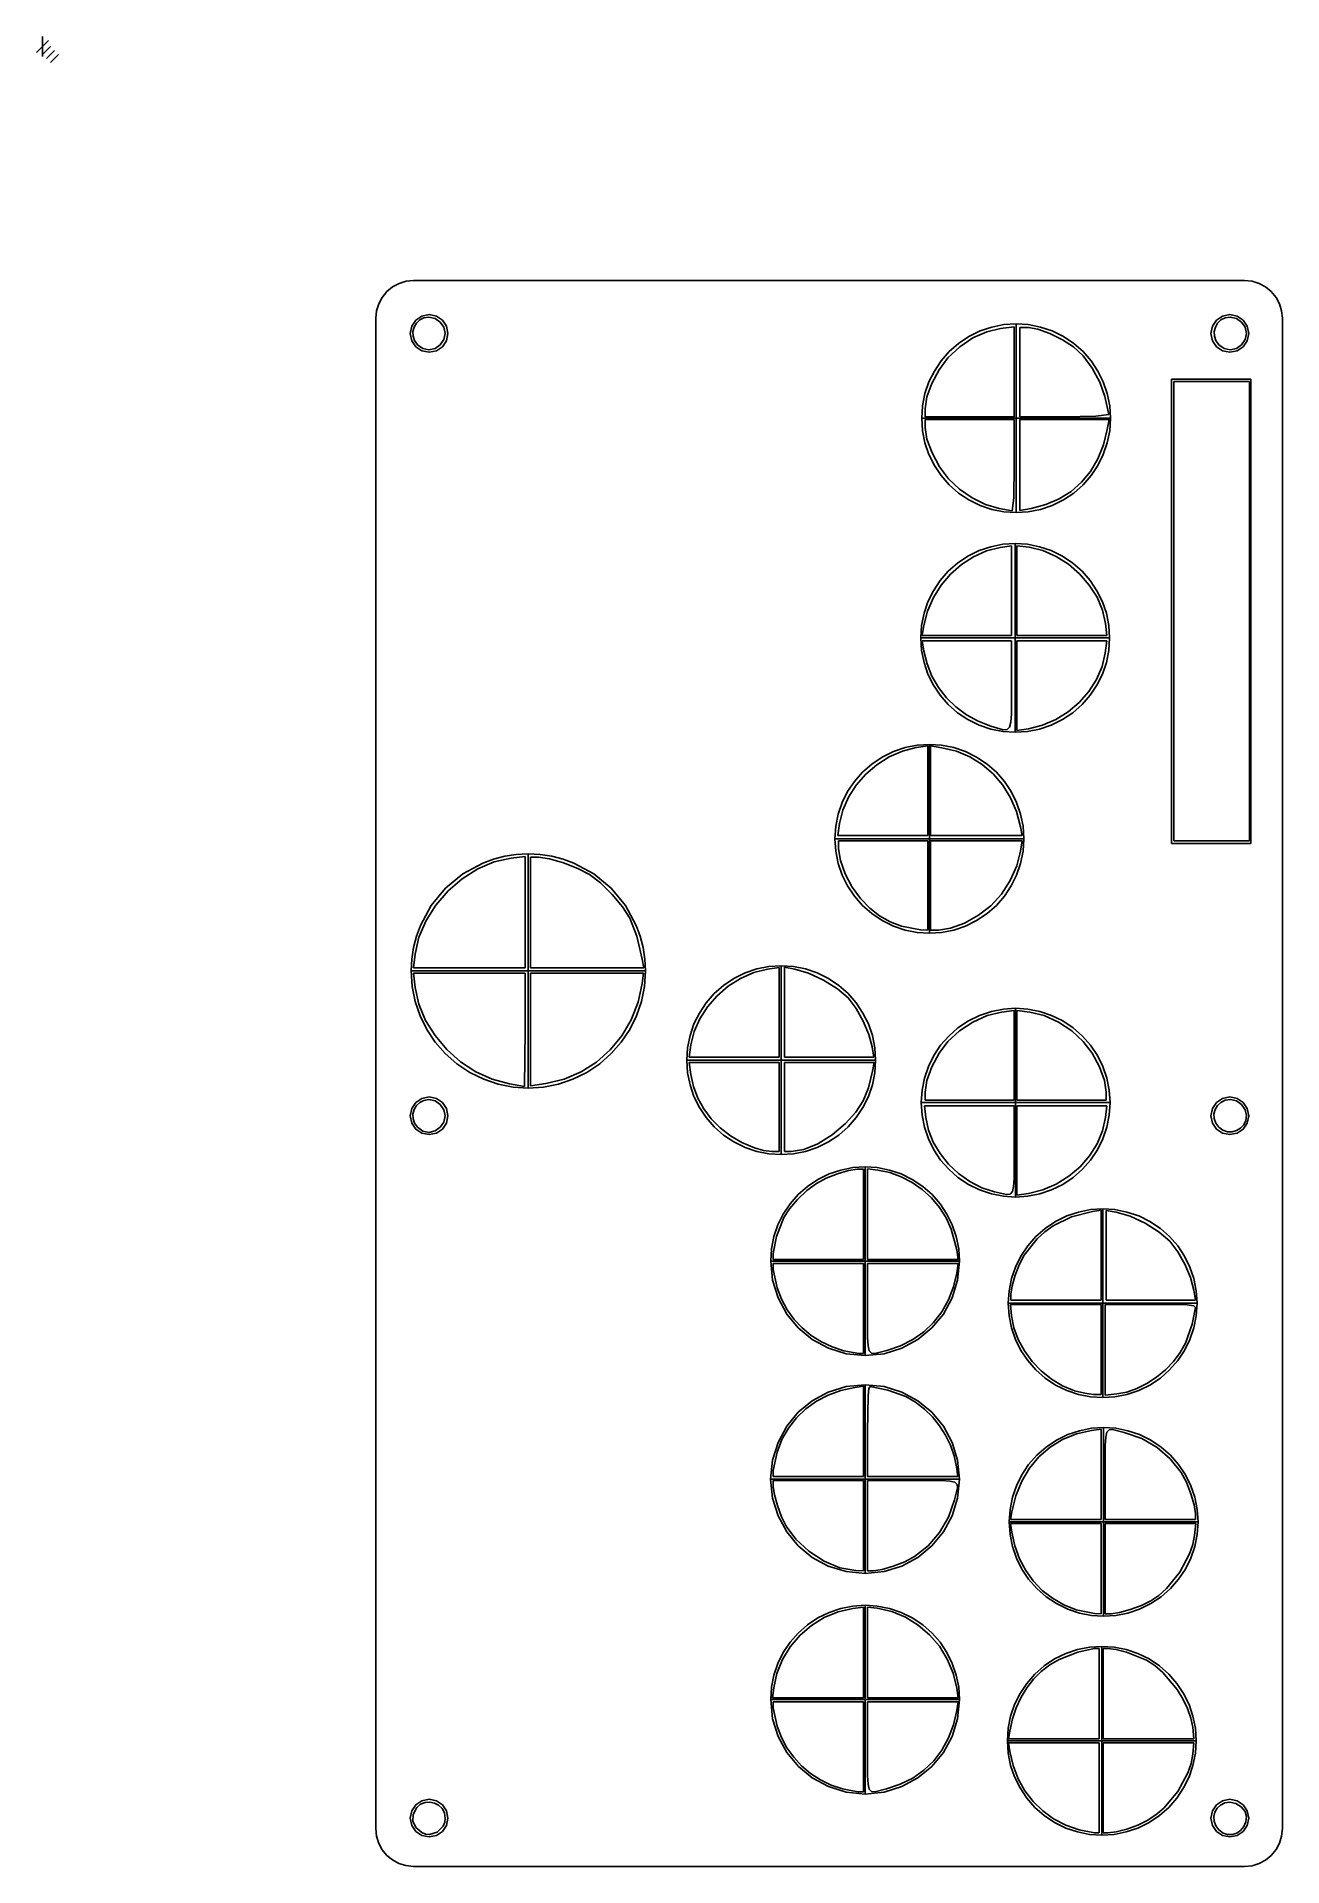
# Model space of a CAD drawing. Extents: x -1 to 164, y 56 to 298.
import ezdxf

# ---------------------------------------------------------------- set-up
doc = ezdxf.new("R2010")
doc.units = 0

msp = doc.modelspace()

# ---------------------------------------------------------------- linework, layer by layer
for p, q in [((45.574473, 264.550537), (44.950067, 263.789007)), ((46.336003, 265.174943), (45.574473, 264.550537)), ((47.196587, 265.634398), (46.336003, 265.174943)), ((48.129995, 265.918039), (47.196587, 265.634398)), ((49.11, 266.015), (48.129995, 265.918039)), ((159.11, 266.015), (49.11, 266.015)), ((160.090007, 265.91804), (159.11, 266.015)), ((161.023419, 265.6344), (160.090007, 265.91804)), ((161.884005, 265.174944), (161.023419, 265.6344)), ((162.645537, 264.550537), (161.884005, 265.174944)), ((163.269944, 263.789005), (162.645537, 264.550537)), ((44.206971, 261.995015), (44.11001, 261.01501)), ((44.490612, 262.928423), (44.206971, 261.995015)), ((44.950067, 263.789007), (44.490612, 262.928423)), ((163.7294, 262.928419), (163.269944, 263.789005)), ((164.01304, 261.995007), (163.7294, 262.928419)), ((164.11, 261.015), (164.01304, 261.995007)), ((44.11001, 261.01501), (44.11, 61.0152)), ((48.857909, 259.986507), (48.66001, 259.015)), ((49.394007, 260.779534), (48.857909, 259.986507)), ((49.016515, 259.269998), (49.168304, 259.857905)), ((49.03259, 258.657833), (49.016515, 259.269998)), ((49.168304, 259.857905), (49.472066, 260.382737)), ((50.188104, 261.314044), (49.394007, 260.779534)), ((49.472066, 260.382737), (49.911909, 260.805677)), ((49.911909, 260.805677), (50.471941, 261.087907)), ((51.160005, 261.51), (50.188104, 261.314044)), ((50.471941, 261.087907), (51.13627, 261.19061)), ((51.13627, 261.19061), (51.94587, 261.008343)), ((52.131906, 261.314044), (51.160005, 261.51)), ((51.94587, 261.008343), (52.639612, 260.523712)), ((52.926003, 260.779534), (52.131906, 261.314044)), ((52.639612, 260.523712), (53.124243, 259.82997)), ((53.462101, 259.986507), (52.926003, 260.779534)), ((53.124243, 259.82997), (53.30651, 259.02037)), ((53.66, 259.015), (53.462101, 259.986507)), ((124.10288, 259.342991), (122.614, 258.610318)), ((125.654863, 259.866329), (124.10288, 259.342991)), ((124.990384, 259.246425), (126.81784, 259.67795)), ((127.248914, 260.180332), (125.654863, 259.866329)), ((126.81784, 259.67795), (128.61957, 259.891336)), ((128.864, 260.285), (127.248914, 260.180332)), ((128.61957, 259.891336), (128.62, 253.938)), ((130.479086, 260.180332), (128.864, 260.285)), ((128.864, 247.785), (128.864, 260.285)), ((129.336, 253.888), (129.336, 259.791)), ((129.336, 259.791), (130.49877, 259.787508)), ((132.073137, 259.866329), (130.479086, 260.180332)), ((130.49877, 259.787508), (131.728987, 259.567171)), ((131.728987, 259.567171), (133.320104, 258.99063)), ((133.62512, 259.342991), (132.073137, 259.866329)), ((135.114, 258.610318), (133.62512, 259.342991)), ((154.857909, 259.986507), (154.66001, 259.015)), ((155.394007, 260.779534), (154.857909, 259.986507)), ((155.086614, 259.269998), (155.238403, 259.857905)), ((155.10269, 258.657833), (155.086614, 259.269998)), ((155.238403, 259.857905), (155.542165, 260.382737)), ((156.188104, 261.314044), (155.394007, 260.779534)), ((155.542165, 260.382737), (155.982008, 260.805677)), ((155.982008, 260.805677), (156.54204, 261.087907)), ((157.160005, 261.51), (156.188104, 261.314044)), ((156.54204, 261.087907), (157.20637, 261.19061)), ((158.131906, 261.314044), (157.160005, 261.51)), ((157.20637, 261.19061), (158.01597, 261.008343)), ((158.01597, 261.008343), (158.709712, 260.523712)), ((158.926003, 260.779534), (158.131906, 261.314044)), ((158.709712, 260.523712), (159.194343, 259.82997)), ((159.462101, 259.986507), (158.926003, 260.779534)), ((159.194343, 259.82997), (159.37661, 259.02037)), ((159.66, 259.015), (159.462101, 259.986507)), ((164.10999, 61.01529), (164.11, 261.015)), ((48.66001, 259.015), (48.857909, 258.043493)), ((48.857909, 258.043493), (49.394007, 257.250466)), ((49.232421, 258.060228), (49.03259, 258.657833)), ((49.6319, 257.516), (49.232421, 258.060228)), ((49.394007, 257.250466), (50.188104, 256.715956)), ((49.6319, 257.515998), (49.6319, 257.516)), ((50.343276, 257.025664), (49.6319, 257.515998)), ((51.13627, 256.85013), (50.343276, 257.025664)), ((51.94587, 257.032397), (51.13627, 256.85013)), ((52.639612, 257.517028), (51.94587, 257.032397)), ((52.131906, 256.715956), (52.926003, 257.250466)), ((53.124243, 258.21077), (52.639612, 257.517028)), ((52.926003, 257.250466), (53.462101, 258.043493)), ((53.30651, 259.02037), (53.124243, 258.21077)), ((53.462101, 258.043493), (53.66, 259.015)), ((53.66, 259.015), (53.66, 259.015)), ((119.83813, 255.76283), (121.400823, 257.232938)), ((121.235046, 257.687246), (120.00583, 256.604859)), ((122.614, 258.610318), (121.235046, 257.687246)), ((121.400823, 257.232938), (123.151476, 258.412779)), ((123.151476, 258.412779), (124.990384, 259.246425)), ((133.320104, 258.99063), (134.994941, 258.175958)), ((134.994941, 258.175958), (136.47632, 257.241227)), ((136.492954, 257.687246), (135.114, 258.610318)), ((136.47632, 257.241227), (137.731476, 256.036634)), ((137.72217, 256.604859), (136.492954, 257.687246)), ((154.66001, 259.015), (154.857909, 258.043493)), ((154.857909, 258.043493), (155.394007, 257.250466)), ((155.302521, 258.060228), (155.10269, 258.657833)), ((155.702, 257.516), (155.302521, 258.060228)), ((155.394007, 257.250466), (156.188104, 256.715956)), ((155.702, 257.515998), (155.702, 257.516)), ((156.413379, 257.025664), (155.702, 257.515998)), ((157.20637, 256.85013), (156.413379, 257.025664)), ((158.01597, 257.032397), (157.20637, 256.85013)), ((158.709712, 257.517028), (158.01597, 257.032397)), ((158.131906, 256.715956), (158.926003, 257.250466)), ((159.194343, 258.21077), (158.709712, 257.517028)), ((158.926003, 257.250466), (159.462101, 258.043493)), ((159.37661, 259.02037), (159.194343, 258.21077)), ((159.462101, 258.043493), (159.66, 259.015)), ((159.66, 259.015), (159.66, 259.015)), ((50.188104, 256.715956), (51.160005, 256.52)), ((51.160005, 256.52), (52.131906, 256.715956)), ((118.93687, 255.381371), (118.038682, 254.035)), ((118.678569, 254.202976), (119.83813, 255.76283)), ((120.00583, 256.604859), (118.93687, 255.381371)), ((138.79113, 255.381371), (137.72217, 256.604859)), ((137.731476, 256.036634), (138.925117, 254.400211)), ((139.689318, 254.035), (138.79113, 255.381371)), ((156.188104, 256.715956), (157.160005, 256.52)), ((157.160005, 256.52), (158.131906, 256.715956)), ((117.321785, 252.583961), (116.796693, 251.046471)), ((117.056715, 250.601367), (117.715001, 252.40159)), ((118.038682, 254.035), (117.321785, 252.583961)), ((117.715001, 252.40159), (118.678569, 254.202976)), ((128.62, 253.938), (128.62, 247.985)), ((129.336, 247.985), (129.336, 253.888)), ((138.925117, 254.400211), (139.923815, 252.544495)), ((140.406215, 252.583961), (139.689318, 254.035)), ((139.923815, 252.544495), (140.59414, 250.682017)), ((140.931307, 251.046471), (140.406215, 252.583961)), ((149.422, 252.937), (159.911, 252.937)), ((149.422, 191.486), (149.422, 252.937)), ((149.729, 222.225), (149.729, 252.636)), ((149.729, 252.636), (154.738, 252.636)), ((154.738, 252.636), (159.746, 252.636)), ((159.746, 252.636), (159.746, 222.225)), ((159.911, 252.937), (159.911, 191.486)), ((116.796693, 251.046471), (116.473926, 249.440745)), ((116.813, 249.045), (117.056715, 250.601367)), ((140.59414, 250.682017), (141.142573, 248.267037)), ((141.254074, 249.440745), (140.931307, 251.046471)), ((116.473926, 249.440745), (116.364, 247.785)), ((116.364, 247.785), (116.473926, 246.129255)), ((128.864, 247.785), (116.364, 247.785)), ((116.813, 247.985), (116.813, 249.045)), ((122.717, 247.985), (116.813, 247.985)), ((116.81304, 246.56754), (116.813, 247.627)), ((116.813, 247.627), (122.717, 247.627)), ((128.62, 247.985), (122.717, 247.985)), ((122.717, 247.627), (128.62, 247.627)), ((128.62, 247.627), (128.62, 241.545)), ((128.864, 247.785), (141.364, 247.785)), ((128.864, 247.785), (128.864, 235.285)), ((135.239283, 247.984431), (129.336, 247.985)), ((129.336, 241.591), (129.336, 247.627)), ((129.336, 247.627), (135.255, 247.627)), ((139.408482, 248.067447), (135.239283, 247.984431)), ((135.255, 247.627), (141.175, 247.627)), ((141.142573, 248.267037), (139.408482, 248.067447)), ((141.175, 247.627), (140.927697, 246.28534)), ((141.364, 247.785), (141.254074, 249.440745)), ((141.254074, 246.129255), (141.364, 247.785)), ((141.364, 247.785), (141.364, 247.785)), ((116.473926, 246.129255), (116.796693, 244.523529)), ((117.059468, 244.994489), (116.81304, 246.56754)), ((117.729454, 243.182775), (117.059468, 244.994489)), ((140.927697, 246.28534), (140.416055, 244.245333)), ((140.931307, 244.523529), (141.254074, 246.129255)), ((116.796693, 244.523529), (117.321785, 242.986039)), ((117.321785, 242.986039), (118.038682, 241.535)), ((118.71905, 241.360036), (117.729454, 243.182775)), ((139.673239, 242.396816), (138.708086, 240.748953)), ((140.416055, 244.245333), (139.673239, 242.396816)), ((139.689318, 241.535), (140.406215, 242.986039)), ((140.406215, 242.986039), (140.931307, 244.523529)), ((118.038682, 241.535), (118.93687, 240.188629)), ((119.92431, 239.75391), (118.71905, 241.360036)), ((118.93687, 240.188629), (120.00583, 238.965141)), ((128.62, 241.545), (128.541178, 237.260984)), ((129.336047, 235.555049), (129.336, 241.591)), ((138.708086, 240.748953), (137.529435, 239.31091)), ((137.72217, 238.965141), (138.79113, 240.188629)), ((138.79113, 240.188629), (139.689318, 241.535)), ((121.376934, 238.379827), (119.92431, 239.75391)), ((120.00583, 238.965141), (121.235046, 237.882754)), ((121.235046, 237.882754), (122.614, 236.959682)), ((123.03075, 237.23519), (121.376934, 238.379827)), ((136.146122, 238.091852), (134.566986, 237.100944)), ((135.114, 236.959682), (136.492954, 237.882754)), ((137.529435, 239.31091), (136.146122, 238.091852)), ((136.492954, 237.882754), (137.72217, 238.965141)), ((122.614, 236.959682), (124.10288, 236.227009)), ((124.800268, 236.370186), (123.03075, 237.23519)), ((124.10288, 236.227009), (125.654863, 235.703671)), ((126.6, 235.835), (124.800268, 236.370186)), ((125.654863, 235.703671), (127.248914, 235.389668)), ((126.600378, 235.834733), (126.6, 235.835)), ((128.351668, 235.50203), (126.600378, 235.834733)), ((127.248914, 235.389668), (128.864, 235.285)), ((128.541178, 237.260984), (128.351668, 235.50203)), ((128.864, 235.285), (130.479086, 235.389668)), ((130.856597, 235.84024), (129.336047, 235.555049)), ((130.479086, 235.389668), (132.073137, 235.703671)), ((132.800865, 236.347352), (130.856597, 235.84024)), ((132.073137, 235.703671), (133.62512, 236.227009)), ((134.566986, 237.100944), (132.800865, 236.347352)), ((133.62512, 236.227009), (135.114, 236.959682)), ((123.97888, 230.252991), (122.49, 229.520318)), ((123.220733, 229.446731), (124.940648, 230.205189)), ((125.530863, 230.776329), (123.97888, 230.252991)), ((124.940648, 230.205189), (126.7569, 230.6627)), ((127.124914, 231.090332), (125.530863, 230.776329)), ((126.7569, 230.6627), (128.26224, 230.903415)), ((128.74, 231.195), (127.124914, 231.090332)), ((128.26224, 230.903415), (128.262, 224.954)), ((130.355086, 231.090332), (128.74, 231.195)), ((128.74, 218.695), (128.74, 231.195)), ((128.978, 224.957), (128.978, 230.909)), ((128.978, 230.909), (130.57294, 230.690388)), ((131.949137, 230.776329), (130.355086, 231.090332)), ((130.57294, 230.690388), (132.394724, 230.258234)), ((133.50112, 230.252991), (131.949137, 230.776329)), ((132.394724, 230.258234), (134.14967, 229.496743)), ((134.99, 229.520318), (133.50112, 230.252991)), ((121.111046, 228.597246), (119.88183, 227.514859)), ((120.19375, 227.15347), (121.628115, 228.418951)), ((122.49, 229.520318), (121.111046, 228.597246)), ((121.628115, 228.418951), (123.220733, 229.446731)), ((134.14967, 229.496743), (135.791779, 228.451827)), ((136.368954, 228.597246), (134.99, 229.520318)), ((135.791779, 228.451827), (137.275054, 227.169399)), ((137.59817, 227.514859), (136.368954, 228.597246)), ((118.81287, 226.291371), (117.914682, 224.945)), ((117.923617, 224.035899), (118.948598, 225.681912)), ((119.88183, 227.514859), (118.81287, 226.291371)), ((118.948598, 225.681912), (120.19375, 227.15347)), ((137.275054, 227.169399), (138.553496, 225.695369)), ((138.66713, 226.291371), (137.59817, 227.514859)), ((138.553496, 225.695369), (139.581106, 224.075649)), ((139.565318, 224.945), (138.66713, 226.291371)), ((117.197785, 223.493961), (116.672693, 221.956471)), ((117.149765, 222.247054), (117.923617, 224.035899)), ((117.914682, 224.945), (117.197785, 223.493961)), ((128.262, 224.954), (128.262, 219.005)), ((128.978, 219.005), (128.978, 224.957)), ((140.282215, 223.493961), (139.565318, 224.945)), ((139.581106, 224.075649), (140.311887, 222.356151)), ((140.807307, 221.956471), (140.282215, 223.493961)), ((116.672693, 221.956471), (116.349926, 220.350745)), ((116.658, 220.347), (117.149765, 222.247054)), ((140.311887, 222.356151), (140.69984, 220.582788)), ((140.69984, 220.582788), (140.877658, 219.005198)), ((141.130074, 220.350745), (140.807307, 221.956471)), ((149.729, 191.814), (149.729, 222.225)), ((159.746, 222.225), (159.746, 191.814)), ((116.349926, 220.350745), (116.24, 218.695)), ((116.24, 218.695), (116.349926, 217.039255)), ((128.74, 218.695), (116.24, 218.695)), ((116.422867, 218.28953), (122.343, 218.29)), ((116.65525, 216.94787), (116.422867, 218.28953)), ((116.423, 219.005), (116.658, 220.347)), ((122.343, 219.005), (116.423, 219.005)), ((128.262, 219.005), (122.343, 219.005)), ((122.343, 218.29), (128.262, 218.29)), ((128.262, 218.29), (128.262, 212.386)), ((128.74, 218.695), (141.24, 218.695)), ((128.74, 218.695), (128.74, 206.195)), ((134.928, 219.005), (128.978, 219.005)), ((128.978, 212.355), (128.978, 218.29)), ((128.978, 218.29), (134.93, 218.29)), ((140.877658, 219.005198), (134.928, 219.005)), ((134.93, 218.29), (140.882, 218.29)), ((140.882, 218.29), (140.661629, 216.68222)), ((141.24, 218.695), (141.130074, 220.350745)), ((141.130074, 217.039255), (141.24, 218.695)), ((141.24, 218.695), (141.24, 218.695)), ((116.349926, 217.039255), (116.672693, 215.433529)), ((117.077456, 215.243405), (116.65525, 216.94787)), ((140.661629, 216.68222), (140.242197, 214.894841)), ((140.807307, 215.433529), (141.130074, 217.039255)), ((116.672693, 215.433529), (117.197785, 213.896039)), ((117.728339, 213.633225), (117.077456, 215.243405)), ((117.197785, 213.896039), (117.914682, 212.445)), ((118.591221, 212.136079), (117.728339, 213.633225)), ((140.242197, 214.894841), (139.506089, 213.187792)), ((139.565318, 212.445), (140.282215, 213.896039)), ((140.282215, 213.896039), (140.807307, 215.433529)), ((117.914682, 212.445), (118.81287, 211.098629)), ((119.649429, 210.770713), (118.591221, 212.136079)), ((118.81287, 211.098629), (119.88183, 209.875141)), ((128.262, 212.386), (128.24259, 208.619641)), ((128.978189, 206.420557), (128.978, 212.355)), ((138.490081, 211.597329), (137.230951, 210.15971)), ((137.59817, 209.875141), (138.66713, 211.098629)), ((139.506089, 213.187792), (138.490081, 211.597329)), ((138.66713, 211.098629), (139.565318, 212.445)), ((120.886286, 209.555874), (119.649429, 210.770713)), ((119.88183, 209.875141), (121.111046, 208.792754)), ((122.285117, 208.510311), (120.886286, 209.555874)), ((121.111046, 208.792754), (122.49, 207.869682)), ((123.829247, 207.65277), (122.285117, 208.510311)), ((128.24259, 208.619641), (128.160921, 207.528191)), ((135.765474, 208.911192), (134.130427, 207.888033)), ((134.99, 207.869682), (136.368954, 208.792754)), ((137.230951, 210.15971), (135.765474, 208.911192)), ((136.368954, 208.792754), (137.59817, 209.875141)), ((122.49, 207.869682), (123.97888, 207.137009)), ((125.502, 207.002), (123.829247, 207.65277)), ((123.97888, 207.137009), (125.530863, 206.613671)), ((125.50214, 207.00176), (125.502, 207.002)), ((127.168821, 206.524816), (125.50214, 207.00176)), ((125.530863, 206.613671), (127.124914, 206.299668)), ((127.124914, 206.299668), (128.74, 206.195)), ((127.662307, 206.55544), (127.168821, 206.524816)), ((127.98025, 206.865011), (127.662307, 206.55544)), ((128.160921, 207.528191), (127.98025, 206.865011)), ((128.74, 206.195), (130.355086, 206.299668)), ((130.498729, 206.66282), (128.978189, 206.420557)), ((130.355086, 206.299668), (131.949137, 206.613671)), ((132.362587, 207.12649), (130.498729, 206.66282)), ((131.949137, 206.613671), (133.50112, 207.137009)), ((134.130427, 207.888033), (132.362587, 207.12649)), ((133.50112, 207.137009), (134.99, 207.869682)), ((112.62788, 203.650991), (111.139, 202.918318)), ((112.062902, 202.941122), (113.817363, 203.706223)), ((114.179863, 204.174329), (112.62788, 203.650991)), ((113.817363, 203.706223), (115.6509, 204.1631)), ((115.773914, 204.488332), (114.179863, 204.174329)), ((115.6509, 204.1631), (117.17145, 204.399685)), ((117.389, 204.593), (115.773914, 204.488332)), ((117.17145, 204.399685), (117.171, 198.464)), ((119.004086, 204.488332), (117.389, 204.593)), ((117.389, 192.093), (117.389, 204.593)), ((117.529, 198.464), (117.529, 204.399)), ((117.529, 204.399), (119.04954, 204.156737)), ((120.598137, 204.174329), (119.004086, 204.488332)), ((119.04954, 204.156737), (120.969382, 203.692192)), ((122.15012, 203.650991), (120.598137, 204.174329)), ((120.969382, 203.692192), (122.754952, 202.943748)), ((123.639, 202.918318), (122.15012, 203.650991)), ((109.760046, 201.995246), (108.53083, 200.912859)), ((108.954873, 200.647693), (110.428434, 201.908159)), ((111.139, 202.918318), (109.760046, 201.995246)), ((110.428434, 201.908159), (112.062902, 202.941122)), ((122.754952, 202.943748), (124.384926, 201.932854)), ((125.017954, 201.995246), (123.639, 202.918318)), ((124.384926, 201.932854), (125.837977, 200.680959)), ((126.24717, 200.912859), (125.017954, 201.995246)), ((107.46187, 199.689371), (106.563682, 198.343)), ((106.654132, 197.605692), (107.683134, 199.200083)), ((108.53083, 200.912859), (107.46187, 199.689371)), ((107.683134, 199.200083), (108.954873, 200.647693)), ((125.837977, 200.680959), (127.09278, 199.20951)), ((127.31613, 199.689371), (126.24717, 200.912859)), ((127.09278, 199.20951), (128.128009, 197.539958)), ((128.214318, 198.343), (127.31613, 199.689371)), ((105.846785, 196.891961), (105.321693, 195.354471)), ((106.563682, 198.343), (105.846785, 196.891961)), ((105.908783, 195.904877), (106.654132, 197.605692)), ((117.171, 198.464), (117.171, 192.53)), ((117.529, 192.53), (117.529, 198.464)), ((128.128009, 197.539958), (128.922337, 195.693751)), ((128.931215, 196.891961), (128.214318, 198.343)), ((129.456307, 195.354471), (128.931215, 196.891961)), ((105.321693, 195.354471), (104.998926, 193.748745)), ((105.267, 192.53), (105.488, 194.138)), ((105.488, 194.138), (105.908783, 195.904877)), ((128.922337, 195.693751), (129.45444, 193.692337)), ((129.779074, 193.748745), (129.456307, 195.354471)), ((104.998926, 193.748745), (104.889, 192.093)), ((104.889, 192.093), (104.998926, 190.437255)), ((117.389, 192.093), (104.889, 192.093)), ((111.219, 192.53), (105.267, 192.53)), ((105.3652, 190.75466), (105.365, 191.814)), ((105.365, 191.814), (111.268, 191.814)), ((117.171, 192.53), (111.219, 192.53)), ((111.268, 191.814), (117.171, 191.814)), ((117.171, 191.814), (117.171, 185.911)), ((117.389, 192.093), (117.389, 179.593)), ((117.389, 192.093), (129.889, 192.093)), ((123.602, 192.53), (117.529, 192.53)), ((117.529, 185.911), (117.529, 191.814)), ((117.529, 191.814), (123.589, 191.814)), ((123.589, 191.814), (129.648, 191.814)), ((129.675483, 192.529567), (123.602, 192.53)), ((129.648, 191.814), (129.449282, 190.47234)), ((129.45444, 193.692337), (129.675483, 192.529567)), ((129.889, 192.093), (129.779074, 193.748745)), ((129.779074, 190.437255), (129.889, 192.093)), ((129.889, 192.093), (129.889, 192.093)), ((159.911, 191.486), (149.422, 191.486)), ((154.738, 191.814), (149.729, 191.814)), ((159.746, 191.814), (154.738, 191.814)), ((57.598176, 188.109335), (59.77915, 189.04566)), ((59.681374, 189.39415), (58.257301, 188.872933)), ((61.166809, 189.776095), (59.681374, 189.39415)), ((59.77915, 189.04566), (62.0257, 189.5497)), ((62.705815, 190.010975), (61.166809, 189.776095)), ((62.0257, 189.5497), (63.86283, 189.767282)), ((64.2906, 190.091), (62.705815, 190.010975)), ((63.86283, 189.767282), (63.8628, 182.383)), ((65.875385, 190.010975), (64.2906, 190.091)), ((64.2907, 174.593), (64.2907, 190.091)), ((64.5784, 182.333), (64.5784, 189.668)), ((64.5784, 189.668), (65.663, 189.668)), ((65.663, 189.668), (67.082325, 189.457619)), ((67.414391, 189.776095), (65.875385, 190.010975)), ((67.082325, 189.457619), (68.939546, 188.916126)), ((68.899826, 189.39415), (67.414391, 189.776095)), ((70.323899, 188.872933), (68.899826, 189.39415)), ((104.998926, 190.437255), (105.321693, 188.831529)), ((105.601499, 189.236352), (105.3652, 190.75466)), ((106.235704, 187.46461), (105.601499, 189.236352)), ((129.449282, 190.47234), (128.95784, 188.518905)), ((129.456307, 188.831529), (129.779074, 190.437255)), ((55.624403, 187.443843), (53.330445, 185.551155)), ((53.677426, 185.184303), (55.543895, 186.801844)), ((55.543895, 186.801844), (57.598176, 188.109335)), ((58.257301, 188.872933), (55.624403, 187.443843)), ((68.939546, 188.916126), (70.839782, 188.178001)), ((72.956797, 187.443843), (70.323899, 188.872933)), ((70.839782, 188.178001), (72.38815, 187.37772)), ((72.38815, 187.37772), (73.832935, 186.25186)), ((75.250755, 185.551155), (72.956797, 187.443843)), ((105.321693, 188.831529), (105.846785, 187.294039)), ((105.846785, 187.294039), (106.563682, 185.843)), ((107.155777, 185.694728), (106.235704, 187.46461)), ((128.096147, 186.58223), (126.929167, 184.78198)), ((128.95784, 188.518905), (128.096147, 186.58223)), ((128.214318, 185.843), (128.931215, 187.294039)), ((128.931215, 187.294039), (129.456307, 188.831529)), ((53.330445, 185.551155), (51.437757, 183.257197)), ((52.059884, 183.31783), (53.677426, 185.184303)), ((73.832935, 186.25186), (75.384983, 184.717624)), ((77.143443, 183.257197), (75.250755, 185.551155)), ((75.384983, 184.717624), (76.777959, 183.063363)), ((106.563682, 185.843), (107.46187, 184.496629)), ((108.24968, 184.182), (107.155777, 185.694728)), ((107.46187, 184.496629), (108.53083, 183.273141)), ((109.494017, 182.918381), (108.24968, 184.182)), ((117.171, 185.911), (117.171, 180.008)), ((117.529, 180.008), (117.529, 185.911)), ((126.929167, 184.78198), (125.521862, 183.23782)), ((126.24717, 183.273141), (127.31613, 184.496629)), ((127.31613, 184.496629), (128.214318, 185.843)), ((51.437757, 183.257197), (50.008667, 180.624299)), ((50.752388, 181.263543), (52.059884, 183.31783)), ((63.8628, 182.383), (63.8628, 174.999)), ((64.5784, 174.999), (64.5784, 182.333)), ((76.777959, 183.063363), (77.74553, 181.57743)), ((78.572533, 180.624299), (77.143443, 183.257197)), ((108.53083, 183.273141), (109.760046, 182.190754)), ((110.793127, 181.904579), (109.494017, 182.918381)), ((109.760046, 182.190754), (111.139, 181.267682)), ((112.185594, 181.114737), (110.793127, 181.904579)), ((123.86922, 181.967305), (122.026586, 180.941944)), ((123.639, 181.267682), (125.017954, 182.190754)), ((125.521862, 183.23782), (123.86922, 181.967305)), ((125.017954, 182.190754), (126.24717, 183.273141)), ((50.008667, 180.624299), (49.487449, 179.200226)), ((49.816054, 179.082561), (50.752388, 181.263543)), ((77.74553, 181.57743), (78.671514, 179.218896)), ((79.093751, 179.200226), (78.572533, 180.624299)), ((111.139, 181.267682), (112.62788, 180.535009)), ((113.71, 180.523), (112.185594, 181.114737)), ((112.62788, 180.535009), (114.179863, 180.011671)), ((116.187119, 180.031945), (113.709229, 180.523024)), ((113.709229, 180.523024), (113.71, 180.523)), ((114.179863, 180.011671), (115.773914, 179.697668)), ((115.773914, 179.697668), (117.389, 179.593)), ((117.171, 180.008), (116.187119, 180.031945)), ((117.389, 179.593), (119.004086, 179.697668)), ((118.588542, 180.00743), (117.529, 180.008)), ((120.198259, 180.256923), (118.588542, 180.00743)), ((119.004086, 179.697668), (120.598137, 180.011671)), ((122.026586, 180.941944), (120.198259, 180.256923)), ((120.598137, 180.011671), (122.15012, 180.535009)), ((122.15012, 180.535009), (123.639, 181.267682)), ((49.105505, 177.714791), (48.870625, 176.175785)), ((49.487449, 179.200226), (49.105505, 177.714791)), ((49.312, 176.836), (49.816054, 179.082561)), ((78.671514, 179.218896), (79.38025, 176.162)), ((79.475695, 177.714791), (79.093751, 179.200226)), ((79.710575, 176.175785), (79.475695, 177.714791)), ((48.870625, 176.175785), (48.7906, 174.591)), ((48.7906, 174.591), (48.926908, 172.537876)), ((64.2907, 174.593), (48.7907, 174.593)), ((48.7907, 174.593), (64.2907, 174.593)), ((49.0944, 174.999), (49.312, 176.836)), ((56.4786, 174.999), (49.0944, 174.999)), ((63.8628, 174.999), (56.4786, 174.999)), ((64.2907, 174.593), (79.7905, 174.593)), ((64.2907, 174.593), (64.2907, 159.091)), ((72.0827, 174.999), (64.5784, 174.999)), ((79.587048, 174.99923), (72.0827, 174.999)), ((79.38025, 176.162), (79.587048, 174.99923)), ((79.654292, 172.537876), (79.7906, 174.591)), ((79.7906, 174.591), (79.710575, 176.175785)), ((79.7906, 174.591), (79.7906, 174.591)), ((94.555863, 174.852329), (93.00388, 174.328991)), ((94.149161, 174.368402), (95.9731, 174.8251)), ((96.149914, 175.166332), (94.555863, 174.852329)), ((95.9731, 174.8251), (97.49364, 175.061685)), ((97.765, 175.271), (96.149914, 175.166332)), ((97.49364, 175.061685), (97.4937, 169.127)), ((99.380086, 175.166332), (97.765, 175.271)), ((97.7655, 175.27), (97.7655, 162.771)), ((98.2092, 169.135), (98.2092, 175.078)), ((98.2092, 175.078), (99.55086, 174.843609)), ((100.974137, 174.852329), (99.380086, 175.166332)), ((99.55086, 174.843609), (101.380109, 174.30532)), ((102.52612, 174.328991), (100.974137, 174.852329)), ((48.926908, 172.537876), (49.32714, 170.546776)), ((49.3151, 172.4053), (49.094409, 174.28362)), ((49.094409, 174.28362), (56.4786, 174.283)), ((49.800758, 170.192462), (49.3151, 172.4053)), ((56.4786, 174.283), (63.8628, 174.283)), ((63.8628, 174.283), (63.8628, 166.77)), ((64.5784, 166.824), (64.5784, 174.283)), ((64.5784, 174.283), (72.0691, 174.283)), ((72.0691, 174.283), (79.5599, 174.283)), ((79.371181, 172.94134), (78.818386, 170.446407)), ((79.25406, 170.546776), (79.654292, 172.537876)), ((79.5599, 174.283), (79.371181, 172.94134)), ((90.136046, 172.673246), (88.90683, 171.590859)), ((89.288168, 171.299406), (90.764424, 172.563858)), ((91.515, 173.596318), (90.136046, 172.673246)), ((90.764424, 172.563858), (92.398845, 173.600755)), ((93.00388, 174.328991), (91.515, 173.596318)), ((92.398845, 173.600755), (94.149161, 174.368402)), ((101.380109, 174.30532), (103.373011, 173.376312)), ((104.015, 173.596318), (102.52612, 174.328991)), ((103.373011, 173.376312), (105.221998, 172.223268)), ((105.393954, 172.673246), (104.015, 173.596318)), ((105.221998, 172.223268), (106.6195, 171.012869)), ((106.62317, 171.590859), (105.393954, 172.673246)), ((49.32714, 170.546776), (49.978253, 168.640288)), ((50.698682, 168.048434), (49.800758, 170.192462)), ((78.818386, 170.446407), (77.904395, 168.124526)), ((78.602947, 168.640288), (79.25406, 170.546776)), ((87.83787, 170.367371), (86.939682, 169.021)), ((86.979231, 168.254629), (88.012347, 169.849098)), ((88.90683, 171.590859), (87.83787, 170.367371)), ((88.012347, 169.849098), (89.288168, 171.299406)), ((106.6195, 171.012869), (107.686653, 169.608335)), ((107.69213, 170.367371), (106.62317, 171.590859)), ((108.590318, 169.021), (107.69213, 170.367371)), ((128.799, 169.655), (127.183914, 169.550332)), ((130.414086, 169.550332), (128.799, 169.655)), ((128.799, 157.154), (128.799, 169.655)), ((49.978253, 168.640288), (50.867206, 166.841)), ((51.955995, 166.027283), (50.698682, 168.048434)), ((77.904395, 168.124526), (76.661114, 166.008874)), ((77.713994, 166.841), (78.602947, 168.640288)), ((86.222785, 167.569961), (85.697693, 166.032471)), ((86.939682, 169.021), (86.222785, 167.569961)), ((86.231092, 166.557697), (86.979231, 168.254629)), ((97.4937, 169.127), (97.4937, 163.192)), ((98.2092, 163.192), (98.2092, 169.135)), ((107.686653, 169.608335), (108.63229, 167.944302)), ((109.307215, 167.569961), (108.590318, 169.021)), ((108.63229, 167.944302), (109.370612, 166.194697)), ((109.832307, 166.032471), (109.307215, 167.569961)), ((122.549, 167.980318), (121.170046, 167.057246)), ((121.358499, 166.649551), (123.136882, 167.816854)), ((124.03788, 168.712991), (122.549, 167.980318)), ((123.136882, 167.816854), (125.036275, 168.672117)), ((125.589863, 169.236329), (124.03788, 168.712991)), ((125.036275, 168.672117), (126.92015, 169.14026)), ((127.183914, 169.550332), (125.589863, 169.236329)), ((126.92015, 169.14026), (128.61958, 169.371932)), ((128.61958, 169.371932), (128.62, 163.42)), ((128.978, 163.42), (128.978, 169.372)), ((128.978, 169.372), (130.67743, 169.140328)), ((132.008137, 169.236329), (130.414086, 169.550332)), ((130.67743, 169.140328), (132.561299, 168.672187)), ((133.56012, 168.712991), (132.008137, 169.236329)), ((132.561299, 168.672187), (134.460689, 167.816923)), ((135.049, 167.980318), (133.56012, 168.712991)), ((134.460689, 167.816923), (136.239071, 166.649619)), ((136.427954, 167.057246), (135.049, 167.980318)), ((50.867206, 166.841), (51.980959, 165.1715)), ((53.51982, 164.183075), (51.955995, 166.027283)), ((51.980959, 165.1715), (53.30647, 163.654375)), ((63.8628, 166.77), (63.773355, 159.29855)), ((64.578301, 159.364743), (64.5784, 166.824)), ((76.661114, 166.008874), (75.120449, 164.132627)), ((75.27473, 163.654375), (76.600241, 165.1715)), ((76.600241, 165.1715), (77.713994, 166.841)), ((85.697693, 166.032471), (85.374926, 164.426745)), ((85.5898, 163.192), (85.8102, 164.8)), ((85.8102, 164.8), (86.231092, 166.557697)), ((109.370612, 166.194697), (109.81582, 164.533449)), ((110.155074, 164.426745), (109.832307, 166.032471)), ((118.678341, 163.685692), (119.83765, 165.24529)), ((119.94083, 165.974859), (118.87187, 164.751371)), ((119.83765, 165.24529), (121.358499, 166.649551)), ((121.170046, 167.057246), (119.94083, 165.974859)), ((136.239071, 166.649619), (137.75992, 165.245358)), ((137.65717, 165.974859), (136.427954, 167.057246)), ((138.72613, 164.751371), (137.65717, 165.974859)), ((137.75992, 165.245358), (138.919224, 163.685766)), ((53.30647, 163.654375), (54.830697, 162.312215)), ((55.33728, 162.569876), (53.51982, 164.183075)), ((57.355497, 161.241753), (55.33728, 162.569876)), ((73.314308, 162.528964), (71.274595, 161.23106)), ((75.120449, 164.132627), (73.314308, 162.528964)), ((73.750503, 162.312215), (75.27473, 163.654375)), ((85.374926, 164.426745), (85.265, 162.771)), ((85.265, 162.771), (85.374926, 161.115255)), ((97.7655, 162.771), (85.2655, 162.771)), ((85.2655, 162.771), (97.7655, 162.771)), ((85.589788, 162.47695), (91.5417, 162.477)), ((85.8084, 160.88201), (85.589788, 162.47695)), ((91.5417, 163.192), (85.5898, 163.192)), ((97.4937, 163.192), (91.5417, 163.192)), ((91.5417, 162.477), (97.4937, 162.477)), ((97.4937, 162.477), (97.4937, 156.573)), ((97.7655, 162.771), (110.265, 162.771)), ((97.7655, 150.272), (97.7655, 162.771)), ((104.129, 163.192), (98.2092, 163.192)), ((98.2092, 156.573), (98.2092, 162.477)), ((98.2092, 162.477), (104.141, 162.477)), ((110.048206, 163.191789), (104.129, 163.192)), ((104.141, 162.477), (110.073, 162.477)), ((109.81582, 164.533449), (110.048206, 163.191789)), ((110.073, 162.477), (109.840495, 161.31423)), ((110.265, 162.771), (110.155074, 164.426745)), ((110.155074, 161.115255), (110.265, 162.771)), ((110.265, 162.771), (110.265, 162.771)), ((117.973682, 163.405), (117.256785, 161.953961)), ((117.714919, 161.884425), (118.678341, 163.685692)), ((118.87187, 164.751371), (117.973682, 163.405)), ((128.62, 163.42), (128.62, 157.468)), ((128.978, 157.468), (128.978, 163.42)), ((139.624318, 163.405), (138.72613, 164.751371)), ((138.919224, 163.685766), (139.882648, 161.884501)), ((140.341215, 161.953961), (139.624318, 163.405)), ((54.830697, 162.312215), (56.5406, 161.167606)), ((56.5406, 161.167606), (58.386812, 160.259091)), ((59.521597, 160.252773), (57.355497, 161.241753)), ((58.386812, 160.259091), (60.31127, 159.610152)), ((61.7827, 159.657), (59.521597, 160.252773)), ((69.033217, 160.272093), (66.622081, 159.68524)), ((68.26993, 159.610152), (70.194388, 160.259091)), ((71.274595, 161.23106), (69.033217, 160.272093)), ((70.194388, 160.259091), (72.0406, 161.167606)), ((72.0406, 161.167606), (73.750503, 162.312215)), ((85.374926, 161.115255), (85.697693, 159.509529)), ((86.152636, 159.278819), (85.8084, 160.88201)), ((109.840495, 161.31423), (109.306089, 159.122956)), ((109.832307, 159.509529), (110.155074, 161.115255)), ((116.731693, 160.416471), (116.408926, 158.810745)), ((117.256785, 161.953961), (116.731693, 160.416471)), ((116.813, 158.528), (117.056699, 160.084268)), ((117.056699, 160.084268), (117.714919, 161.884425)), ((139.882648, 161.884501), (140.540869, 160.084342)), ((140.866307, 160.416471), (140.341215, 161.953961)), ((140.540869, 160.084342), (140.78457, 158.528068)), ((141.189074, 158.810745), (140.866307, 160.416471)), ((50.188304, 157.714044), (49.394207, 157.179534)), ((51.160205, 157.91), (50.188304, 157.714044)), ((50.471941, 157.459907), (51.13627, 157.56261)), ((51.13627, 157.56261), (51.94587, 157.380343)), ((52.132106, 157.714044), (51.160205, 157.91)), ((52.926203, 157.179534), (52.132106, 157.714044)), ((60.31127, 159.610152), (62.287894, 159.220788)), ((61.782695, 159.656679), (61.7827, 159.657)), ((63.773355, 159.29855), (61.782695, 159.656679)), ((62.287894, 159.220788), (64.2906, 159.091)), ((64.2906, 159.091), (66.293306, 159.220788)), ((66.622081, 159.68524), (64.578301, 159.364743)), ((66.293306, 159.220788), (68.26993, 159.610152)), ((85.697693, 159.509529), (86.222785, 157.972039)), ((86.727163, 157.754098), (86.152636, 159.278819)), ((86.222785, 157.972039), (86.939682, 156.521)), ((87.517829, 156.324191), (86.727163, 157.754098)), ((108.590318, 156.521), (109.307215, 157.972039)), ((109.306089, 159.122956), (108.621898, 157.406081)), ((109.307215, 157.972039), (109.832307, 159.509529)), ((116.408926, 158.810745), (116.299, 157.155)), ((116.813, 157.468), (116.813, 158.528)), ((140.78457, 158.528068), (140.784, 157.468)), ((141.299, 157.155), (141.189074, 158.810745)), ((156.188104, 157.714044), (155.394007, 157.179534)), ((157.160005, 157.91), (156.188104, 157.714044)), ((156.557315, 157.462316), (157.25528, 157.56261)), ((158.131906, 157.714044), (157.160005, 157.91)), ((157.25528, 157.56261), (158.024533, 157.37735)), ((158.926003, 157.179534), (158.131906, 157.714044)), ((48.858109, 156.386507), (48.66021, 155.415)), ((48.66021, 155.415), (48.858109, 154.443493)), ((49.394207, 157.179534), (48.858109, 156.386507)), ((49.016515, 155.641998), (49.168304, 156.229905)), ((49.03259, 155.029833), (49.016515, 155.641998)), ((49.168304, 156.229905), (49.472066, 156.754737)), ((49.472066, 156.754737), (49.911909, 157.177677)), ((49.911909, 157.177677), (50.471941, 157.459907)), ((51.94587, 157.380343), (52.639612, 156.895713)), ((52.639612, 156.895713), (53.124243, 156.20197)), ((53.462301, 156.386507), (52.926203, 157.179534)), ((53.124243, 156.20197), (53.30651, 155.39237)), ((53.30651, 155.39237), (53.124243, 154.58277)), ((53.6602, 155.415), (53.462301, 156.386507)), ((53.462301, 154.443493), (53.6602, 155.415)), ((53.6602, 155.415), (53.6602, 155.415)), ((86.939682, 156.521), (87.83787, 155.174629)), ((88.51048, 155.005445), (87.517829, 156.324191)), ((87.83787, 155.174629), (88.90683, 153.951141)), ((97.4937, 156.573), (97.4937, 150.67)), ((98.2092, 150.67), (98.2092, 156.573)), ((107.659695, 155.91366), (106.291255, 154.39575)), ((106.62317, 153.951141), (107.69213, 155.174629)), ((108.621898, 157.406081), (107.659695, 155.91366)), ((107.69213, 155.174629), (108.590318, 156.521)), ((116.299, 157.155), (116.408926, 155.499255)), ((128.799, 157.154), (116.299, 157.154)), ((116.408926, 155.499255), (116.731693, 153.893529)), ((116.89861, 155.17471), (116.720792, 156.7523)), ((116.720792, 156.7523), (122.67, 156.752)), ((122.717, 157.468), (116.813, 157.468)), ((117.24488, 153.531507), (116.89861, 155.17471)), ((122.67, 156.752), (128.62, 156.752)), ((128.62, 157.468), (122.717, 157.468)), ((128.62, 156.752), (128.62, 150.849)), ((128.799, 157.154), (141.299, 157.154)), ((128.799, 157.154), (128.799, 144.655)), ((134.881, 157.468), (128.978, 157.468)), ((128.978, 150.818), (128.978, 156.752)), ((128.978, 156.752), (134.928, 156.752)), ((140.784, 157.468), (134.881, 157.468)), ((134.928, 156.752), (140.877, 156.752)), ((140.699182, 155.17441), (140.317022, 153.408242)), ((140.877, 156.752), (140.699182, 155.17441)), ((140.866307, 153.893529), (141.189074, 155.499255)), ((141.189074, 155.499255), (141.299, 157.155)), ((141.299, 157.155), (141.299, 157.155)), ((154.857909, 156.386507), (154.66001, 155.415)), ((154.66001, 155.415), (154.857909, 154.443493)), ((155.394007, 157.179534), (154.857909, 156.386507)), ((155.049537, 155.667802), (155.202797, 156.251925)), ((155.071294, 155.054605), (155.049537, 155.667802)), ((155.202797, 156.251925), (155.515537, 156.77022)), ((155.515537, 156.77022), (155.972222, 157.185935)), ((155.972222, 157.185935), (156.557315, 157.462316)), ((158.024533, 157.37735), (158.705093, 156.892058)), ((158.705093, 156.892058), (159.191076, 156.212467)), ((159.462101, 156.386507), (158.926003, 157.179534)), ((159.191076, 156.212467), (159.3766, 155.44431)), ((159.3766, 155.44431), (159.273672, 154.774756)), ((159.66, 155.415), (159.462101, 156.386507)), ((159.462101, 154.443493), (159.66, 155.415)), ((159.66, 155.415), (159.66, 155.415)), ((48.858109, 154.443493), (49.394207, 153.650466)), ((49.232421, 154.432228), (49.03259, 155.029833)), ((49.6319, 153.888), (49.232421, 154.432228)), ((49.394207, 153.650466), (50.188304, 153.115956)), ((49.6319, 153.887998), (49.6319, 153.888)), ((50.343276, 153.397664), (49.6319, 153.887998)), ((50.188304, 153.115956), (51.160205, 152.92)), ((51.13627, 153.22213), (50.343276, 153.397664)), ((51.94587, 153.404397), (51.13627, 153.22213)), ((51.160205, 152.92), (52.132106, 153.115956)), ((52.639612, 153.889027), (51.94587, 153.404397)), ((52.132106, 153.115956), (52.926203, 153.650466)), ((53.124243, 154.58277), (52.639612, 153.889027)), ((52.926203, 153.650466), (53.462301, 154.443493)), ((89.690965, 153.814207), (88.51048, 155.005445)), ((88.90683, 153.951141), (90.136046, 152.868754)), ((91.045132, 152.766823), (89.690965, 153.814207)), ((90.136046, 152.868754), (91.515, 151.945682)), ((92.558827, 151.879638), (91.045132, 152.766823)), ((104.52575, 152.88461), (102.635172, 151.707256)), ((104.015, 151.945682), (105.393954, 152.868754)), ((106.291255, 154.39575), (104.52575, 152.88461)), ((105.393954, 152.868754), (106.62317, 153.951141)), ((116.731693, 153.893529), (117.256785, 152.356039)), ((117.887978, 151.930909), (117.24488, 153.531507)), ((140.317022, 153.408242), (139.599897, 151.709144)), ((140.341215, 152.356039), (140.866307, 153.893529)), ((154.857909, 154.443493), (155.394007, 153.650466)), ((155.283603, 154.449087), (155.071294, 155.054605)), ((155.702, 153.888), (155.283603, 154.449087)), ((155.394007, 153.650466), (156.188104, 153.115956)), ((156.244642, 153.491869), (155.70199, 153.888)), ((155.70199, 153.888), (155.702, 153.888)), ((156.188104, 153.115956), (157.160005, 152.92)), ((156.841507, 153.297546), (156.244642, 153.491869)), ((157.453575, 153.288506), (156.841507, 153.297546)), ((157.160005, 152.92), (158.131906, 153.115956)), ((158.041836, 153.44823), (157.453575, 153.288506)), ((158.56728, 153.760194), (158.041836, 153.44823)), ((158.131906, 153.115956), (158.926003, 153.650466)), ((158.990895, 154.207877), (158.56728, 153.760194)), ((158.926003, 153.650466), (159.462101, 154.443493)), ((159.273672, 154.774756), (158.990895, 154.207877)), ((91.515, 151.945682), (93.00388, 151.213009)), ((94.2179, 151.169), (92.558827, 151.879638)), ((93.00388, 151.213009), (94.555863, 150.689671)), ((94.217979, 151.168633), (94.2179, 151.169)), ((95.430742, 150.834046), (94.217979, 151.168633)), ((94.555863, 150.689671), (96.149914, 150.375668)), ((96.509819, 150.685716), (95.430742, 150.834046)), ((96.149914, 150.375668), (97.765, 150.271)), ((97.4937, 150.67), (96.509819, 150.685716)), ((97.765, 150.271), (99.380086, 150.375668)), ((99.090585, 150.67042), (98.2092, 150.67)), ((100.772469, 150.942817), (99.090585, 150.67042)), ((99.380086, 150.375668), (100.974137, 150.689671)), ((102.635172, 151.707256), (100.772469, 150.942817)), ((100.974137, 150.689671), (102.52612, 151.213009)), ((102.52612, 151.213009), (104.015, 151.945682)), ((117.256785, 152.356039), (117.973682, 150.905)), ((118.792924, 150.410646), (117.887978, 151.930909)), ((117.973682, 150.905), (118.87187, 149.558629)), ((119.924735, 149.008453), (118.792924, 150.410646)), ((128.62, 150.849), (128.606419, 147.11921)), ((128.977342, 144.882547), (128.978, 150.818)), ((139.599897, 151.709144), (138.587719, 150.116434)), ((138.72613, 149.558629), (139.624318, 150.905)), ((139.624318, 150.905), (140.341215, 152.356039)), ((105.664863, 148.234329), (104.11288, 147.710991)), ((105.229071, 147.749075), (106.693011, 148.1764)), ((107.258914, 148.548332), (105.664863, 148.234329)), ((106.693011, 148.1764), (107.85795, 148.33872)), ((108.874, 148.653), (107.258914, 148.548332)), ((107.85795, 148.33872), (108.648, 148.339)), ((108.648, 148.339), (108.648, 142.37)), ((110.489086, 148.548332), (108.874, 148.653)), ((108.875, 136.154), (108.875, 148.653)), ((109.19, 142.405), (109.19, 148.409)), ((109.19, 148.409), (110.54682, 148.229009)), ((112.083137, 148.234329), (110.489086, 148.548332)), ((110.54682, 148.229009), (112.130258, 147.898519)), ((113.63512, 147.710991), (112.083137, 148.234329)), ((112.130258, 147.898519), (113.654603, 147.345342)), ((118.87187, 149.558629), (119.94083, 148.335141)), ((121.24843, 147.762059), (119.924735, 149.008453)), ((119.94083, 148.335141), (121.170046, 147.252754)), ((137.320397, 148.669429), (135.837842, 147.407446)), ((136.427954, 147.252754), (137.65717, 148.335141)), ((138.587719, 150.116434), (137.320397, 148.669429)), ((137.65717, 148.335141), (138.72613, 149.558629)), ((99.94083, 144.337335), (101.177472, 145.510199)), ((101.245046, 146.055246), (100.01583, 144.972859)), ((101.177472, 145.510199), (102.43538, 146.45721)), ((102.624, 146.978318), (101.245046, 146.055246)), ((102.43538, 146.45721), (103.723928, 147.146195)), ((104.11288, 147.710991), (102.624, 146.978318)), ((103.723928, 147.146195), (105.229071, 147.749075)), ((115.124, 146.978318), (113.63512, 147.710991)), ((113.654603, 147.345342), (115.096805, 146.588062)), ((115.096805, 146.588062), (116.433813, 145.645263)), ((116.502954, 146.055246), (115.124, 146.978318)), ((116.433813, 145.645263), (117.642575, 144.535531)), ((117.73217, 144.972859), (116.502954, 146.055246)), ((121.170046, 147.252754), (122.549, 146.329682)), ((122.729027, 146.709197), (121.24843, 147.762059)), ((122.549, 146.329682), (124.03788, 145.597009)), ((124.331544, 145.887601), (122.729027, 146.709197)), ((124.03788, 145.597009), (125.589863, 145.073671)), ((126.021, 145.335), (124.331544, 145.887601)), ((128.533611, 146.039523), (128.367165, 145.378034)), ((128.606419, 147.11921), (128.533611, 146.039523)), ((132.386674, 145.59582), (130.497882, 145.12481)), ((132.008137, 145.073671), (133.56012, 145.597009)), ((134.179964, 146.369804), (132.386674, 145.59582)), ((133.56012, 145.597009), (135.049, 146.329682)), ((135.837842, 147.407446), (134.179964, 146.369804)), ((135.049, 146.329682), (136.427954, 147.252754)), ((98.94687, 143.749371), (98.048682, 142.403)), ((98.1228, 141.93435), (98.873317, 143.093693)), ((98.873317, 143.093693), (99.94083, 144.337335)), ((100.01583, 144.972859), (98.94687, 143.749371)), ((117.642575, 144.535531), (118.700041, 143.27745)), ((118.80113, 143.749371), (117.73217, 144.972859)), ((118.700041, 143.27745), (119.58316, 141.889604)), ((119.699318, 142.403), (118.80113, 143.749371)), ((125.589863, 145.073671), (127.183914, 144.759668)), ((126.02058, 145.33499), (126.021, 145.335)), ((127.604473, 144.993838), (126.02058, 145.33499)), ((127.183914, 144.759668), (128.799, 144.655)), ((128.069859, 145.05579), (127.604473, 144.993838)), ((128.367165, 145.378034), (128.069859, 145.05579)), ((128.799, 144.655), (130.414086, 144.759668)), ((130.497882, 145.12481), (128.977342, 144.882547)), ((130.414086, 144.759668), (132.008137, 145.073671)), ((138.712914, 142.983332), (137.118863, 142.669329)), ((140.328, 143.088), (138.712914, 142.983332)), ((140.328, 130.587), (140.328, 143.089)), ((141.943086, 142.983332), (140.328, 143.088)), ((143.537137, 142.669329), (141.943086, 142.983332)), ((97.331785, 140.951961), (96.806693, 139.414471)), ((97.157432, 139.408161), (98.1228, 141.93435)), ((98.048682, 142.403), (97.331785, 140.951961)), ((108.648, 142.37), (108.648, 136.402)), ((109.19, 136.402), (109.19, 142.405)), ((119.58316, 141.889604), (120.26888, 140.390579)), ((120.416215, 140.951961), (119.699318, 142.403)), ((120.941307, 139.414471), (120.416215, 140.951961)), ((132.669396, 140.035074), (133.766044, 140.829408)), ((134.078, 141.413318), (132.699046, 140.490246)), ((133.766044, 140.829408), (136.21236, 142.046287)), ((135.56688, 142.145991), (134.078, 141.413318)), ((137.118863, 142.669329), (135.56688, 142.145991)), ((136.21236, 142.046287), (138.96337, 142.74644)), ((138.96337, 142.74644), (140.11631, 142.919321)), ((140.11631, 142.919321), (140.116, 136.948)), ((140.784, 136.936), (140.784, 142.879)), ((140.784, 142.879), (142.12566, 142.644609)), ((142.12566, 142.644609), (143.954909, 142.106319)), ((145.08912, 142.145991), (143.537137, 142.669329)), ((143.954909, 142.106319), (145.947811, 141.177311)), ((146.578, 141.413318), (145.08912, 142.145991)), ((145.947811, 141.177311), (147.796798, 140.024267)), ((147.956954, 140.490246), (146.578, 141.413318)), ((96.806693, 139.414471), (96.483926, 137.808745)), ((96.7113, 137.167), (97.157432, 139.408161)), ((120.26888, 140.390579), (120.996277, 137.680709)), ((121.264074, 137.808745), (120.941307, 139.414471)), ((130.40087, 138.184371), (129.502682, 136.838)), ((129.9443, 136.94631), (131.663623, 139.121012)), ((131.46983, 139.407859), (130.40087, 138.184371)), ((132.699046, 140.490246), (131.46983, 139.407859)), ((131.663623, 139.121012), (132.669396, 140.035074)), ((147.796798, 140.024267), (149.1943, 138.813869)), ((149.18617, 139.407859), (147.956954, 140.490246)), ((150.25513, 138.184371), (149.18617, 139.407859)), ((149.1943, 138.813869), (150.261453, 137.409335)), ((151.153318, 136.838), (150.25513, 138.184371)), ((96.483926, 137.808745), (96.374, 136.153)), ((96.374, 136.153), (96.627956, 133.633814)), ((108.875, 136.154), (96.3746, 136.154)), ((96.710842, 135.07012), (96.7113, 135.86)), ((96.7113, 136.402), (96.7113, 137.167)), ((102.679, 136.402), (96.7113, 136.402)), ((96.7113, 135.86), (102.679, 135.86)), ((108.648, 136.402), (102.679, 136.402)), ((102.679, 135.86), (108.648, 135.86)), ((108.648, 135.86), (108.648, 129.892)), ((108.875, 136.154), (121.374, 136.154)), ((108.875, 136.154), (108.875, 123.652)), ((115.189, 136.402), (109.19, 136.402)), ((109.19, 129.892), (109.19, 135.86)), ((109.19, 135.86), (115.189, 135.86)), ((121.187914, 136.402789), (115.189, 136.402)), ((115.189, 135.86), (121.188, 135.86)), ((121.188, 135.86), (120.99482, 134.57178)), ((120.996277, 137.680709), (121.187914, 136.402789)), ((121.120044, 133.633814), (121.374, 136.153)), ((121.374, 136.153), (121.264074, 137.808745)), ((121.374, 136.153), (121.374, 136.153)), ((128.754563, 134.295536), (129.322592, 135.747687)), ((129.502682, 136.838), (128.785785, 135.386961)), ((129.322592, 135.747687), (129.9443, 136.94631)), ((140.116, 136.948), (140.116, 130.977)), ((140.784, 130.992), (140.784, 136.936)), ((150.261453, 137.409335), (151.20709, 135.745302)), ((151.870215, 135.386961), (151.153318, 136.838)), ((151.20709, 135.745302), (151.945412, 133.995697)), ((96.627956, 133.633814), (97.356312, 131.287436)), ((97.2248, 132.62911), (96.710842, 135.07012)), ((120.391688, 131.287436), (121.120044, 133.633814)), ((120.99482, 134.57178), (120.584453, 132.746494)), ((128.260693, 133.849471), (127.937926, 132.243745)), ((128.785785, 135.386961), (128.260693, 133.849471)), ((128.340327, 132.881945), (128.754563, 134.295536)), ((152.395307, 133.849471), (151.870215, 135.386961)), ((151.945412, 133.995697), (152.39062, 132.334449)), ((152.718074, 132.243745), (152.395307, 133.849471)), ((97.800744, 131.127253), (97.2248, 132.62911)), ((97.356312, 131.287436), (98.508804, 129.164131)), ((98.554131, 129.732802), (97.800744, 131.127253)), ((119.927941, 131.040176), (119.042033, 129.471378)), ((119.239196, 129.164131), (120.391688, 131.287436)), ((120.584453, 132.746494), (119.927941, 131.040176)), ((127.937926, 132.243745), (127.828, 130.588)), ((128.18, 131.799), (128.340327, 132.881945)), ((128.18, 130.977), (128.18, 131.799)), ((134.148, 130.977), (128.18, 130.977)), ((140.116, 130.977), (134.148, 130.977)), ((146.704, 130.992), (140.784, 130.992)), ((152.623003, 130.992789), (146.704, 130.992)), ((152.39062, 132.334449), (152.623003, 130.992789)), ((152.828, 130.588), (152.718074, 132.243745)), ((98.508804, 129.164131), (100.035165, 127.314165)), ((99.471912, 128.458032), (98.554131, 129.732802)), ((100.541037, 127.315217), (99.471912, 128.458032)), ((108.648, 129.892), (108.648, 123.923)), ((109.19009, 129.89189), (109.19, 129.892)), ((109.196622, 126.052887), (109.19009, 129.89189)), ((117.712835, 127.314165), (119.239196, 129.164131)), ((119.042033, 129.471378), (117.943478, 128.058655)), ((127.828, 130.588), (127.937926, 128.932255)), ((140.328, 130.587), (127.828, 130.587)), ((127.937926, 128.932255), (128.260693, 127.326529)), ((128.103416, 130.4337), (134.11, 130.434)), ((128.26033, 128.91336), (128.103416, 130.4337)), ((128.568202, 127.328367), (128.26033, 128.91336)), ((134.11, 130.434), (140.116, 130.434)), ((140.116, 130.434), (140.116, 124.466)), ((140.328, 130.587), (152.828, 130.587)), ((140.328, 130.587), (140.328, 118.088)), ((140.659, 124.428), (140.659, 130.434)), ((140.659, 130.434), (146.627, 130.434)), ((146.627, 130.434), (151.498897, 130.361708)), ((151.498897, 130.361708), (152.370567, 130.241981)), ((152.59516, 130.040433), (152.179601, 127.819637)), ((152.370567, 130.241981), (152.59516, 130.040433)), ((152.395307, 127.326529), (152.718074, 128.932255)), ((152.718074, 128.932255), (152.828, 130.588)), ((152.828, 130.588), (152.828, 130.588)), ((100.035165, 127.314165), (101.885131, 125.787804)), ((101.748458, 126.316632), (100.541037, 127.315217)), ((103.081125, 125.474552), (101.748458, 126.316632)), ((109.262516, 124.954175), (109.196622, 126.052887)), ((116.649025, 126.82056), (115.175421, 125.775647)), ((115.862869, 125.787804), (117.712835, 127.314165)), ((117.943478, 128.058655), (116.649025, 126.82056)), ((128.260693, 127.326529), (128.785785, 125.789039)), ((129.144438, 125.772362), (128.568202, 127.328367)), ((152.179601, 127.819637), (151.288, 125.308943)), ((151.870215, 125.789039), (152.395307, 127.326529)), ((101.885131, 125.787804), (104.008436, 124.635312)), ((104.525989, 124.801249), (103.081125, 125.474552)), ((104.008436, 124.635312), (106.354814, 123.906956)), ((106.07, 124.309), (104.525989, 124.801249)), ((106.07084, 124.308516), (106.07, 124.309)), ((108.03762, 123.946072), (106.07084, 124.308516)), ((106.354814, 123.906956), (108.874, 123.653)), ((108.648, 123.923), (108.03762, 123.946072)), ((108.874, 123.653), (111.393186, 123.906956)), ((109.42148, 124.291691), (109.262516, 124.954175)), ((109.711999, 123.982213), (109.42148, 124.291691)), ((110.172561, 123.942517), (109.711999, 123.982213)), ((111.75776, 124.33958), (110.172561, 123.942517)), ((111.393186, 123.906956), (113.739564, 124.635312)), ((113.539417, 124.942469), (111.75776, 124.33958)), ((115.175421, 125.775647), (113.539417, 124.942469)), ((113.739564, 124.635312), (115.862869, 125.787804)), ((128.785785, 125.789039), (129.502682, 124.338)), ((129.959599, 124.28036), (129.144438, 125.772362)), ((129.502682, 124.338), (130.40087, 122.991629)), ((130.984249, 122.887379), (129.959599, 124.28036)), ((140.116, 124.466), (140.116, 118.498)), ((140.65884, 118.421785), (140.659, 124.428)), ((150.577541, 124.056458), (149.677386, 122.870938)), ((150.25513, 122.991629), (151.153318, 124.338)), ((151.288, 125.308943), (150.577541, 124.056458)), ((151.153318, 124.338), (151.870215, 125.789039)), ((130.40087, 122.991629), (131.46983, 121.768141)), ((132.188951, 121.628435), (130.984249, 122.887379)), ((131.46983, 121.768141), (132.699046, 120.685754)), ((133.544268, 120.538546), (132.188951, 121.628435)), ((148.621705, 121.777695), (147.444664, 120.802038)), ((147.956954, 120.685754), (149.18617, 121.768141)), ((149.677386, 122.870938), (148.621705, 121.777695)), ((149.18617, 121.768141), (150.25513, 122.991629)), ((104.004436, 118.823688), (101.881131, 117.671196)), ((103.980433, 118.432023), (105.675513, 119.049696)), ((106.350814, 119.552044), (104.004436, 118.823688)), ((105.675513, 119.049696), (107.494658, 119.45188)), ((108.87, 119.806), (106.350814, 119.552044)), ((107.494658, 119.45188), (108.647598, 119.630325)), ((108.647598, 119.630325), (108.648, 113.639)), ((111.389186, 119.552044), (108.87, 119.806)), ((108.87, 107.306), (108.87, 119.805)), ((109.261628, 118.321659), (109.365954, 119.294837)), ((109.365954, 119.294837), (109.5291, 119.57915)), ((109.5291, 119.57915), (111.864733, 119.090747)), ((113.735564, 118.823688), (111.389186, 119.552044)), ((111.864733, 119.090747), (114.28504, 118.25455)), ((115.858869, 117.671196), (113.735564, 118.823688)), ((132.699046, 120.685754), (134.078, 119.762682)), ((135.020763, 119.652729), (133.544268, 120.538546)), ((134.078, 119.762682), (135.56688, 119.030009)), ((136.589, 119.006), (135.020763, 119.652729)), ((135.56688, 119.030009), (137.118863, 118.506671)), ((136.58936, 119.006608), (136.589, 119.006)), ((137.941945, 118.663714), (136.58936, 119.006608)), ((143.527061, 118.833696), (142.20626, 118.581493)), ((144.863174, 119.304728), (143.527061, 118.833696)), ((143.537137, 118.506671), (145.08912, 119.030009)), ((146.180431, 119.969279), (144.863174, 119.304728)), ((145.08912, 119.030009), (146.578, 119.762682)), ((147.444664, 120.802038), (146.180431, 119.969279)), ((146.578, 119.762682), (147.956954, 120.685754)), ((99.784218, 115.406841), (101.020323, 116.59852)), ((101.881131, 117.671196), (100.031165, 116.144835)), ((101.020323, 116.59852), (102.423882, 117.610939)), ((102.423882, 117.610939), (103.980433, 118.432023)), ((109.19, 113.615), (109.261628, 118.321659)), ((114.28504, 118.25455), (115.556465, 117.496857)), ((115.556465, 117.496857), (116.730501, 116.585112)), ((117.708835, 116.144835), (115.858869, 117.671196)), ((116.730501, 116.585112), (117.793619, 115.53817)), ((137.118863, 118.506671), (138.712914, 118.192668)), ((139.0987, 118.512579), (137.941945, 118.663714)), ((138.712914, 118.192668), (140.328, 118.088)), ((140.116, 118.498), (139.0987, 118.512579)), ((140.328, 118.088), (141.943086, 118.192668)), ((142.20626, 118.581493), (140.65884, 118.421785)), ((141.943086, 118.192668), (143.537137, 118.506671)), ((98.504804, 114.294869), (97.352312, 112.171564)), ((97.872223, 112.53401), (98.73003, 114.047979)), ((100.031165, 116.144835), (98.504804, 114.294869)), ((98.73003, 114.047979), (99.784218, 115.406841)), ((119.235196, 114.294869), (117.708835, 116.144835)), ((117.793619, 115.53817), (118.73229, 114.374885)), ((118.73229, 114.374885), (119.532983, 113.114113)), ((120.387688, 112.171564), (119.235196, 114.294869)), ((138.834914, 114.028332), (137.240863, 113.714329)), ((138.8273, 113.7316), (140.11588, 113.919261)), ((140.45, 114.133), (138.834914, 114.028332)), ((140.11588, 113.919261), (140.116, 107.935)), ((142.065086, 114.028332), (140.45, 114.133)), ((140.45, 101.634), (140.45, 114.133)), ((143.659137, 113.714329), (142.065086, 114.028332)), ((97.352312, 112.171564), (96.623956, 109.825186)), ((97.225258, 110.87701), (97.872223, 112.53401)), ((108.648, 113.639), (108.648, 107.647)), ((109.19, 107.647), (109.19, 113.615)), ((119.532983, 113.114113), (120.182169, 111.77471)), ((120.182169, 111.77471), (120.666318, 110.375531)), ((121.116044, 109.825186), (120.387688, 112.171564)), ((132.821046, 111.535246), (131.59183, 110.452859)), ((131.888789, 110.252189), (133.352645, 111.522874)), ((134.2, 112.458318), (132.821046, 111.535246)), ((133.352645, 111.522874), (135.008503, 112.538082)), ((135.68888, 113.190991), (134.2, 112.458318)), ((135.008503, 112.538082), (136.839131, 113.280196)), ((137.240863, 113.714329), (135.68888, 113.190991)), ((136.839131, 113.280196), (138.8273, 113.7316)), ((140.659, 107.918), (140.665845, 111.753804)), ((140.665845, 111.753804), (140.731008, 112.852577)), ((140.731008, 112.852577), (140.887648, 113.516143)), ((140.887648, 113.516143), (141.173501, 113.827659)), ((141.173501, 113.827659), (141.626306, 113.870285)), ((141.626306, 113.870285), (143.18372, 113.4815)), ((143.18372, 113.4815), (145.486407, 112.666337)), ((145.21112, 113.190991), (143.659137, 113.714329)), ((146.7, 112.458318), (145.21112, 113.190991)), ((145.486407, 112.666337), (147.525759, 111.496743)), ((148.078954, 111.535246), (146.7, 112.458318)), ((147.525759, 111.496743), (149.275661, 109.991155)), ((149.30817, 110.452859), (148.078954, 111.535246)), ((96.623956, 109.825186), (96.37, 107.306)), ((96.7113, 108.436), (97.225258, 110.87701)), ((120.666318, 110.375531), (120.9719, 108.93543)), ((121.37, 107.306), (121.116044, 109.825186)), ((130.52287, 109.229371), (129.624682, 107.883)), ((131.59183, 110.452859), (130.52287, 109.229371)), ((130.634165, 108.743642), (131.888789, 110.252189)), ((149.275661, 109.991155), (150.71, 108.16801)), ((150.37713, 109.229371), (149.30817, 110.452859)), ((151.275318, 107.883), (150.37713, 109.229371)), ((96.37, 107.306), (96.623956, 104.786814)), ((108.87, 107.306), (96.3701, 107.306)), ((96.7113, 107.647), (96.7113, 108.436)), ((102.679, 107.647), (96.7113, 107.647)), ((96.7114, 106.31447), (96.7113, 107.104)), ((96.7113, 107.104), (102.679, 107.104)), ((108.648, 107.647), (102.679, 107.647)), ((102.679, 107.104), (108.648, 107.104)), ((108.648, 107.104), (108.648, 101.136)), ((108.87, 107.306), (121.37, 107.306)), ((108.87, 107.306), (108.87, 94.8075)), ((115.175, 107.647), (109.19, 107.647)), ((109.19, 101.136), (109.19, 107.104)), ((109.19, 107.104), (115.158, 107.104)), ((115.158, 107.104), (118.993804, 107.097155)), ((121.159561, 107.64685), (115.175, 107.647)), ((118.993804, 107.097155), (120.092577, 107.031993)), ((120.092577, 107.031993), (120.756143, 106.875353)), ((120.756143, 106.875353), (121.067659, 106.5895)), ((120.9719, 108.93543), (121.159561, 107.64685)), ((121.116044, 104.786814), (121.37, 107.306)), ((121.37, 107.306), (121.37, 107.306)), ((128.82154, 105.083431), (129.606005, 107.014851)), ((129.624682, 107.883), (128.907785, 106.431961)), ((129.606005, 107.014851), (130.634165, 108.743642)), ((140.116, 107.935), (140.116, 101.95)), ((140.659, 101.95), (140.659, 107.918)), ((150.71, 108.16801), (151.400962, 106.87664)), ((151.992215, 106.431961), (151.275318, 107.883)), ((151.400962, 106.87664), (152.004995, 105.370133)), ((96.623956, 104.786814), (97.352312, 102.440436)), ((96.863789, 105.222754), (96.7114, 106.31447)), ((97.259918, 103.797931), (96.863789, 105.222754)), ((120.7215, 104.57928), (119.906337, 102.276593)), ((120.387688, 102.440436), (121.116044, 104.786814)), ((121.110285, 106.136695), (120.7215, 104.57928)), ((121.067659, 106.5895), (121.110285, 106.136695)), ((128.382693, 104.894471), (128.059926, 103.288745)), ((128.298, 102.967), (128.82154, 105.083431)), ((128.907785, 106.431961), (128.382693, 104.894471)), ((152.517307, 104.894471), (151.992215, 106.431961)), ((152.004995, 105.370133), (152.432858, 103.905441)), ((152.840074, 103.288745), (152.517307, 104.894471)), ((97.808231, 102.321278), (97.259918, 103.797931)), ((97.352312, 102.440436), (98.504804, 100.317131)), ((98.41717, 101.07407), (97.808231, 102.321278)), ((119.906337, 102.276593), (118.736743, 100.237241)), ((119.235196, 100.317131), (120.387688, 102.440436)), ((128.059926, 103.288745), (127.95, 101.633)), ((128.119, 101.95), (128.298, 102.967)), ((134.118, 101.95), (128.119, 101.95)), ((140.116, 101.95), (134.118, 101.95)), ((146.627, 101.95), (140.659, 101.95)), ((152.595, 101.95), (146.627, 101.95)), ((152.432858, 103.905441), (152.59531, 102.73952)), ((152.59531, 102.73952), (152.595, 101.95)), ((152.95, 101.633), (152.840074, 103.288745)), ((99.717867, 99.344006), (98.41717, 101.07407)), ((98.504804, 100.317131), (100.031165, 98.467165)), ((108.648, 101.136), (108.648, 95.1678)), ((109.19, 95.1678), (109.19, 101.136)), ((118.736743, 100.237241), (117.231155, 98.487339)), ((117.708835, 98.467165), (119.235196, 100.317131)), ((140.45, 101.634), (127.95, 101.634)), ((127.95, 101.633), (128.059926, 99.977255)), ((128.059926, 99.977255), (128.382693, 98.371529)), ((128.31038, 100.2543), (128.131932, 101.40724)), ((128.131932, 101.40724), (134.124, 101.407)), ((128.709353, 98.450185), (128.31038, 100.2543)), ((134.124, 101.407), (140.116, 101.407)), ((140.116, 101.407), (140.116, 95.4391)), ((140.45, 101.634), (152.95, 101.634)), ((140.45, 101.634), (140.45, 89.1322)), ((140.659, 95.4391), (140.659, 101.407)), ((140.659, 101.407), (146.664, 101.407)), ((146.664, 101.407), (152.67, 101.407)), ((152.488565, 99.84714), (152.251584, 98.638967)), ((152.67, 101.407), (152.488565, 99.84714)), ((152.517307, 98.371529), (152.840074, 99.977255)), ((152.840074, 99.977255), (152.95, 101.633)), ((152.95, 101.633), (152.95, 101.633)), ((101.446213, 97.761138), (99.717867, 99.344006)), ((100.031165, 98.467165), (101.881131, 96.940804)), ((103.437744, 96.453268), (101.446213, 97.761138)), ((101.881131, 96.940804), (104.004436, 95.788312)), ((113.735564, 95.788312), (115.858869, 96.940804)), ((115.40801, 97.053), (114.116638, 96.362036)), ((117.231155, 98.487339), (115.40801, 97.053)), ((115.858869, 96.940804), (117.708835, 98.467165)), ((128.382693, 98.371529), (128.907785, 96.834039)), ((129.32261, 96.764744), (128.709353, 98.450185)), ((151.83038, 97.399328), (150.524914, 94.959637)), ((152.251584, 98.638967), (151.83038, 97.399328)), ((151.992215, 96.834039), (152.517307, 98.371529)), ((105.528, 95.5482), (103.437744, 96.453268)), ((104.004436, 95.788312), (106.350814, 95.059956)), ((105.52828, 95.548177), (105.528, 95.5482)), ((107.6307, 95.18595), (105.52828, 95.548177)), ((106.350814, 95.059956), (108.87, 94.806)), ((108.648, 95.1678), (107.6307, 95.18595)), ((108.87, 94.806), (111.389186, 95.059956)), ((109.97951, 95.16769), (109.19, 95.1678)), ((111.145433, 95.330142), (109.97951, 95.16769)), ((112.610128, 95.758004), (111.145433, 95.330142)), ((111.389186, 95.059956), (113.735564, 95.788312)), ((114.116638, 96.362036), (112.610128, 95.758004)), ((128.907785, 96.834039), (129.624682, 95.383)), ((130.13754, 95.213217), (129.32261, 96.764744)), ((129.624682, 95.383), (130.52287, 94.036629)), ((131.141536, 93.810845), (130.13754, 95.213217)), ((140.116, 95.4391), (140.116, 89.4709)), ((140.659, 89.4709), (140.659, 95.4391)), ((150.524914, 94.959637), (148.751396, 92.796025)), ((150.37713, 94.036629), (151.275318, 95.383)), ((151.275318, 95.383), (151.992215, 96.834039)), ((130.52287, 94.036629), (131.59183, 92.813141)), ((132.321989, 92.572867), (131.141536, 93.810845)), ((131.59183, 92.813141), (132.821046, 91.730754)), ((133.66629, 91.514524), (132.321989, 92.572867)), ((148.751396, 92.796025), (147.745127, 91.901486)), ((148.078954, 91.730754), (149.30817, 92.813141)), ((149.30817, 92.813141), (150.37713, 94.036629)), ((103.47493, 88.969026), (105.316666, 89.732604)), ((105.665863, 90.176629), (104.11388, 89.653291)), ((105.316666, 89.732604), (107.2683, 90.1717)), ((107.259914, 90.490632), (105.665863, 90.176629)), ((108.875, 90.5953), (107.259914, 90.490632)), ((107.2683, 90.1717), (108.64762, 90.354675)), ((108.64762, 90.354675), (108.648, 84.3515)), ((110.490086, 90.490632), (108.875, 90.5953)), ((108.875, 78.0964), (108.875, 90.5953)), ((109.19, 84.3535), (109.19, 90.3585)), ((109.19, 90.3585), (110.47858, 90.190305)), ((110.47858, 90.190305), (112.413751, 89.761331)), ((112.084137, 90.176629), (110.490086, 90.490632)), ((113.63612, 89.653291), (112.084137, 90.176629)), ((112.413751, 89.761331), (114.235933, 89.013072)), ((132.821046, 91.730754), (134.2, 90.807682)), ((135.16183, 90.651055), (133.66629, 91.514524)), ((134.2, 90.807682), (135.68888, 90.075009)), ((136.796, 89.9977), (135.16183, 90.651055)), ((135.68888, 90.075009), (137.240863, 89.551671)), ((136.796061, 89.99768), (136.796, 89.9977)), ((139.234341, 89.485478), (136.796061, 89.99768)), ((143.965195, 90.019198), (142.540376, 89.623069)), ((143.659137, 89.551671), (145.21112, 90.075009)), ((145.441847, 90.567511), (143.965195, 90.019198)), ((145.21112, 90.075009), (146.7, 90.807682)), ((146.689055, 91.17645), (145.441847, 90.567511)), ((147.745127, 91.901486), (146.689055, 91.17645)), ((146.7, 90.807682), (148.078954, 91.730754)), ((101.246046, 87.997546), (100.01683, 86.915159)), ((100.268035, 86.616038), (101.779814, 87.91787)), ((102.625, 88.920618), (101.246046, 87.997546)), ((101.779814, 87.91787), (103.47493, 88.969026)), ((104.11388, 89.653291), (102.625, 88.920618)), ((115.125, 88.920618), (113.63612, 89.653291)), ((114.235933, 89.013072), (115.912982, 87.977811)), ((116.503954, 87.997546), (115.125, 88.920618)), ((115.912982, 87.977811), (117.412757, 86.687832)), ((117.73317, 86.915159), (116.503954, 87.997546)), ((137.240863, 89.551671), (138.834914, 89.237668)), ((138.834914, 89.237668), (140.45, 89.133)), ((140.116, 89.4709), (139.234341, 89.485478)), ((140.45, 89.133), (142.065086, 89.237668)), ((141.448665, 89.47068), (140.659, 89.4709)), ((142.540376, 89.623069), (141.448665, 89.47068)), ((142.065086, 89.237668), (143.659137, 89.551671)), ((97.941373, 83.407955), (98.976315, 85.100432)), ((98.94787, 85.691671), (98.049682, 84.3453)), ((100.01683, 86.915159), (98.94787, 85.691671)), ((98.976315, 85.100432), (100.268035, 86.616038)), ((117.412757, 86.687832), (118.703117, 85.175418)), ((118.80213, 85.691671), (117.73317, 86.915159)), ((118.703117, 85.175418), (119.751918, 83.472853)), ((119.700318, 84.3453), (118.80213, 85.691671)), ((138.593914, 85.050532), (136.999863, 84.736529)), ((137.051114, 84.395963), (139.21587, 84.85911)), ((140.209, 85.1552), (138.593914, 85.050532)), ((139.21587, 84.85911), (139.845, 84.8592)), ((139.845, 84.8592), (139.845, 78.891)), ((140.209, 72.654), (140.209, 85.1555)), ((141.824086, 85.050532), (140.209, 85.1552)), ((140.387, 78.891), (140.387, 84.8592)), ((140.387, 84.8592), (141.009, 84.8592)), ((141.009, 84.8592), (142.079015, 84.721446)), ((143.418137, 84.736529), (141.824086, 85.050532)), ((97.332785, 82.894261), (96.807693, 81.356771)), ((97.199928, 81.575511), (97.941373, 83.407955)), ((98.049682, 84.3453), (97.332785, 82.894261)), ((108.648, 84.3515), (108.648, 78.3484)), ((109.19, 78.3484), (109.19, 84.3535)), ((120.417215, 82.894261), (119.700318, 84.3453)), ((119.751918, 83.472853), (120.52702, 81.612421)), ((120.942307, 81.356771), (120.417215, 82.894261)), ((132.580046, 82.557446), (131.35083, 81.475059)), ((132.18289, 81.826787), (133.311952, 82.701065)), ((133.959, 83.480518), (132.580046, 82.557446)), ((133.311952, 82.701065), (134.55488, 83.43384)), ((135.44788, 84.213191), (133.959, 83.480518)), ((134.55488, 83.43384), (137.051114, 84.395963)), ((136.999863, 84.736529), (135.44788, 84.213191)), ((142.079015, 84.721446), (143.472037, 84.363198)), ((144.97012, 84.213191), (143.418137, 84.736529)), ((143.472037, 84.363198), (146.13183, 83.31531)), ((146.459, 83.480518), (144.97012, 84.213191)), ((146.13183, 83.31531), (147.239122, 82.597623)), ((147.837954, 82.557446), (146.459, 83.480518)), ((147.239122, 82.597623), (148.301505, 81.690444)), ((149.06717, 81.475059), (147.837954, 82.557446)), ((96.807693, 81.356771), (96.484926, 79.751045)), ((96.7887, 79.64), (97.199928, 81.575511)), ((120.52702, 81.612421), (120.99628, 79.626405)), ((121.265074, 79.751045), (120.942307, 81.356771)), ((130.28187, 80.251571), (129.383682, 78.9052)), ((131.35083, 81.475059), (130.28187, 80.251571)), ((130.282601, 79.677334), (131.171754, 80.816909)), ((131.171754, 80.816909), (132.18289, 81.826787)), ((148.301505, 81.690444), (150.185231, 79.462129)), ((150.13613, 80.251571), (149.06717, 81.475059)), ((151.034318, 78.9052), (150.13613, 80.251571)), ((108.875, 78.0964), (96.3746, 78.0964)), ((96.484926, 79.751045), (96.375, 78.0953)), ((96.375, 78.0953), (96.628956, 75.576114)), ((96.6357, 78.3484), (96.7887, 79.64)), ((102.642, 78.3484), (96.6357, 78.3484)), ((96.711242, 77.01622), (96.7113, 77.8059)), ((96.7113, 77.8059), (102.679, 77.8059)), ((108.648, 78.3484), (102.642, 78.3484)), ((102.679, 77.8059), (108.648, 77.8059)), ((108.648, 77.8059), (108.648, 71.8377)), ((108.875, 78.0964), (121.375, 78.0964)), ((108.875, 78.0964), (108.875, 65.5949)), ((115.189, 78.3484), (109.19, 78.3484)), ((109.19, 71.8377), (109.19, 77.8059)), ((109.19, 77.8059), (115.193, 77.8059)), ((121.187917, 78.348485), (115.189, 78.3484)), ((115.193, 77.8059), (121.196, 77.8059)), ((120.99628, 79.626405), (121.187917, 78.348485)), ((121.196, 77.8059), (121.018036, 76.65296)), ((121.121044, 75.576114), (121.375, 78.0953)), ((121.375, 78.0953), (121.265074, 79.751045)), ((121.375, 78.0953), (121.375, 78.0953)), ((129.383682, 78.9052), (128.666785, 77.454161)), ((128.886481, 77.032698), (129.519491, 78.413963)), ((129.519491, 78.413963), (130.282601, 79.677334)), ((139.845, 78.891), (139.845, 72.9228)), ((140.387, 72.9228), (140.387, 78.891)), ((150.185231, 79.462129), (150.953418, 78.218251)), ((150.953418, 78.218251), (151.570382, 76.939399)), ((151.751215, 77.454161), (151.034318, 78.9052)), ((96.628956, 75.576114), (97.357312, 73.229736)), ((97.2252, 74.57521), (96.711242, 77.01622)), ((120.392688, 73.229736), (121.121044, 75.576114)), ((121.018036, 76.65296), (120.59435, 74.766748)), ((128.141693, 75.916671), (127.818926, 74.310945)), ((128.027, 73.9401), (128.387632, 75.539443)), ((128.666785, 77.454161), (128.141693, 75.916671)), ((128.387632, 75.539443), (128.886481, 77.032698)), ((151.570382, 76.939399), (152.009546, 75.664202)), ((152.276307, 75.916671), (151.751215, 77.454161)), ((152.009546, 75.664202), (152.24433, 74.43129)), ((152.599074, 74.310945), (152.276307, 75.916671)), ((97.789338, 73.099272), (97.2252, 74.57521)), ((97.357312, 73.229736), (98.509804, 71.106431)), ((98.525682, 71.725193), (97.789338, 73.099272)), ((119.934198, 73.020473), (119.050283, 71.428309)), ((119.240196, 71.106431), (120.392688, 73.229736)), ((120.59435, 74.766748), (119.934198, 73.020473)), ((127.818926, 74.310945), (127.709, 72.6552)), ((127.848, 72.9228), (128.027, 73.9401)), ((133.846, 72.9228), (127.848, 72.9228)), ((139.845, 72.9228), (133.846, 72.9228)), ((146.393, 72.9228), (140.387, 72.9228)), ((152.400011, 72.92289), (146.393, 72.9228)), ((152.24433, 74.43129), (152.400011, 72.92289)), ((152.709, 72.6552), (152.599074, 74.310945)), ((98.509804, 71.106431), (100.036165, 69.256465)), ((99.422158, 70.464553), (98.525682, 71.725193)), ((100.466695, 69.328934), (99.422158, 70.464553)), ((108.648, 71.8377), (108.648, 65.8696)), ((109.190336, 71.83779), (109.19, 71.8377)), ((109.197155, 68.001705), (109.190336, 71.83779)), ((117.713835, 69.256465), (119.240196, 71.106431)), ((119.050283, 71.428309), (117.955304, 70.00443)), ((127.709, 72.6552), (127.818926, 70.999455)), ((140.209, 72.654), (127.709, 72.654)), ((127.818926, 70.999455), (128.141693, 69.393729)), ((128.04853, 71.2274), (127.860361, 72.38034)), ((127.860361, 72.38034), (133.853, 72.3803)), ((128.483549, 69.356385), (128.04853, 71.2274)), ((133.853, 72.3803), (139.845, 72.3803)), ((139.845, 72.3803), (139.845, 66.4121)), ((140.209, 72.654), (152.709, 72.654)), ((140.209, 72.654), (140.209, 60.1551)), ((140.387, 66.4121), (140.387, 72.3803)), ((140.387, 72.3803), (146.393, 72.3803)), ((146.393, 72.3803), (152.4, 72.3803)), ((152.244319, 70.8719), (152.016163, 69.648749)), ((152.4, 72.3803), (152.244319, 70.8719)), ((152.276307, 69.393729), (152.599074, 70.999455)), ((152.599074, 70.999455), (152.709, 72.6552)), ((152.709, 72.6552), (152.709, 72.6552)), ((100.036165, 69.256465), (101.886131, 67.730104)), ((101.64722, 68.329918), (100.466695, 69.328934)), ((102.951661, 67.479085), (101.64722, 68.329918)), ((109.262381, 66.902936), (109.197155, 68.001705)), ((116.661962, 68.763011), (115.18296, 67.718227)), ((115.863869, 67.730104), (117.713835, 69.256465)), ((117.955304, 70.00443), (116.661962, 68.763011)), ((128.141693, 69.393729), (128.666785, 67.856239)), ((129.148629, 67.618428), (128.483549, 69.356385)), ((128.666785, 67.856239), (129.383682, 66.4052)), ((151.593719, 68.395703), (150.25521, 65.930403)), ((151.034318, 66.4052), (151.751215, 67.856239)), ((152.016163, 69.648749), (151.593719, 68.395703)), ((151.751215, 67.856239), (152.276307, 69.393729)), ((101.886131, 67.730104), (104.009436, 66.577612)), ((104.367945, 66.788019), (102.951661, 67.479085)), ((104.009436, 66.577612), (106.355814, 65.849256)), ((105.884, 66.2683), (104.367945, 66.788019)), ((105.884439, 66.268321), (105.884, 66.2683)), ((107.901979, 65.893862), (105.884439, 66.268321)), ((106.355814, 65.849256), (108.875, 65.5953)), ((108.648, 65.8696), (107.901979, 65.893862)), ((108.875, 65.5953), (111.394186, 65.849256)), ((109.419222, 66.239465), (109.262381, 66.902936)), ((109.70548, 65.928126), (109.419222, 66.239465)), ((110.158957, 65.885755), (109.70548, 65.928126)), ((111.718776, 66.27526), (110.158957, 65.885755)), ((111.394186, 65.849256), (113.740564, 66.577612)), ((113.530998, 66.884252), (111.718776, 66.27526)), ((115.18296, 67.718227), (113.530998, 66.884252)), ((113.740564, 66.577612), (115.863869, 67.730104)), ((130.029905, 66.029237), (129.148629, 67.618428)), ((129.383682, 66.4052), (130.28187, 65.058829)), ((131.113514, 64.604523), (130.029905, 66.029237)), ((139.845, 66.4121), (139.845, 60.444)), ((140.387, 60.444), (140.387, 66.4121)), ((150.25521, 65.930403), (148.407275, 63.73695)), ((150.13613, 65.058829), (151.034318, 66.4052)), ((48.858109, 63.386707), (48.66021, 62.4152)), ((49.394207, 64.179734), (48.858109, 63.386707)), ((49.052785, 62.892817), (49.52829, 63.79841)), ((50.188304, 64.714244), (49.394207, 64.179734)), ((49.52829, 63.79841), (50.032359, 64.253584)), ((50.032359, 64.253584), (50.620762, 64.495601)), ((51.160205, 64.9102), (50.188304, 64.714244)), ((50.620762, 64.495601), (51.246791, 64.541458)), ((52.132106, 64.714244), (51.160205, 64.9102)), ((51.246791, 64.541458), (51.863737, 64.408156)), ((51.863737, 64.408156), (52.424892, 64.112695)), ((52.926203, 64.179734), (52.132106, 64.714244)), ((52.424892, 64.112695), (52.883546, 63.672074)), ((52.883546, 63.672074), (53.192992, 63.103293)), ((53.462301, 63.386707), (52.926203, 64.179734)), ((53.192992, 63.103293), (53.30652, 62.42335)), ((53.6602, 62.4152), (53.462301, 63.386707)), ((130.28187, 65.058829), (131.35083, 63.835341)), ((132.385592, 63.359992), (131.113514, 64.604523)), ((131.35083, 63.835341), (132.580046, 62.752954)), ((133.832275, 62.311356), (132.385592, 63.359992)), ((148.407275, 63.73695), (147.34805, 62.823715)), ((147.837954, 62.752954), (149.06717, 63.835341)), ((149.06717, 63.835341), (150.13613, 65.058829)), ((154.857909, 63.386707), (154.66001, 62.4152)), ((155.394007, 64.179734), (154.857909, 63.386707)), ((155.04304, 62.611745), (155.185423, 63.196844)), ((155.185423, 63.196844), (155.484026, 63.716825)), ((156.188104, 64.714244), (155.394007, 64.179734)), ((155.484026, 63.716825), (155.923969, 64.134404)), ((155.923969, 64.134404), (156.490374, 64.412294)), ((157.160005, 64.9102), (156.188104, 64.714244)), ((156.490374, 64.412294), (157.16836, 64.51321)), ((158.131906, 64.714244), (157.160005, 64.9102)), ((157.16836, 64.51321), (157.938196, 64.340576)), ((157.938196, 64.340576), (158.650079, 63.896699)), ((158.926003, 64.179734), (158.131906, 64.714244)), ((158.650079, 63.896699), (159.173162, 63.292612)), ((159.462101, 63.386707), (158.926003, 64.179734)), ((159.173162, 63.292612), (159.3766, 62.63935)), ((159.66, 62.4152), (159.462101, 63.386707)), ((44.11, 61.0152), (44.211582, 60.007528)), ((48.66021, 62.4152), (48.858109, 61.443693)), ((48.858109, 61.443693), (49.394207, 60.650666)), ((49.012914, 61.994791), (49.052785, 62.892817)), ((49.395359, 61.171272), (49.012914, 61.994791)), ((49.394207, 60.650666), (50.188304, 60.116156)), ((50.1868, 60.4892), (49.395359, 61.171272)), ((52.132106, 60.116156), (52.926203, 60.650666)), ((53.002668, 61.343341), (52.236271, 60.570988)), ((52.926203, 60.650666), (53.462301, 61.443693)), ((53.226021, 61.853325), (53.002668, 61.343341)), ((53.30652, 62.42335), (53.226021, 61.853325)), ((53.462301, 61.443693), (53.6602, 62.4152)), ((53.6602, 62.4152), (53.6602, 62.4152)), ((132.580046, 62.752954), (133.959, 61.829882)), ((135.439699, 61.474322), (133.832275, 62.311356)), ((133.959, 61.829882), (135.44788, 61.097209)), ((137.194, 60.8646), (135.439699, 61.474322)), ((135.44788, 61.097209), (136.999863, 60.573871)), ((137.19464, 60.864597), (137.194, 60.8646)), ((139.23462, 60.461859), (137.19464, 60.864597)), ((142.117432, 60.586442), (141.008989, 60.44399)), ((143.529197, 60.959888), (142.117432, 60.586442)), ((143.418137, 60.573871), (144.97012, 61.097209)), ((144.985709, 61.483462), (143.529197, 60.959888)), ((144.97012, 61.097209), (146.459, 61.829882)), ((146.228399, 62.0763), (144.985709, 61.483462)), ((147.34805, 62.823715), (146.228399, 62.0763)), ((146.459, 61.829882), (147.837954, 62.752954)), ((154.66001, 62.4152), (154.857909, 61.443693)), ((154.857909, 61.443693), (155.394007, 60.650666)), ((155.071756, 61.998814), (155.04304, 62.611745)), ((155.286449, 61.395337), (155.071756, 61.998814)), ((155.702, 60.8386), (155.286449, 61.395337)), ((155.394007, 60.650666), (156.188104, 60.116156)), ((156.260809, 60.429718), (155.70199, 60.83861)), ((155.70199, 60.83861), (155.702, 60.8386)), ((158.582127, 60.787005), (158.062952, 60.435049)), ((158.131906, 60.116156), (158.926003, 60.650666)), ((158.998814, 61.283805), (158.582127, 60.787005)), ((158.926003, 60.650666), (159.462101, 61.443693)), ((159.275982, 61.907302), (158.998814, 61.283805)), ((159.3766, 62.63935), (159.275982, 61.907302)), ((159.462101, 61.443693), (159.66, 62.4152)), ((159.66, 62.4152), (159.66, 62.4152)), ((164.013029, 60.035285), (164.10999, 61.01529)), ((44.211582, 60.007528), (44.502924, 59.068978)), ((44.502924, 59.068978), (44.96392, 58.219658)), ((44.96392, 58.219658), (45.574463, 57.479673)), ((50.695709, 60.284604), (50.1868, 60.48921)), ((50.1868, 60.48921), (50.1868, 60.4892)), ((50.188304, 60.116156), (51.160205, 59.9202)), ((51.225069, 60.24128), (50.695709, 60.284604)), ((51.160205, 59.9202), (52.132106, 60.116156)), ((52.236271, 60.570988), (51.225069, 60.24128)), ((136.999863, 60.573871), (138.593914, 60.259868)), ((138.593914, 60.259868), (140.209, 60.1552)), ((139.845, 60.444), (139.23462, 60.461859)), ((140.209, 60.1552), (141.824086, 60.259868)), ((141.008989, 60.44399), (140.387, 60.444)), ((141.824086, 60.259868), (143.418137, 60.573871)), ((156.188104, 60.116156), (157.160005, 59.9202)), ((156.865262, 60.238258), (156.260809, 60.429718)), ((157.478321, 60.246084), (156.865262, 60.238258)), ((157.160005, 59.9202), (158.131906, 60.116156)), ((158.062952, 60.435049), (157.478321, 60.246084)), ((162.645527, 57.479763), (163.269933, 58.241293)), ((163.269933, 58.241293), (163.729388, 59.101877)), ((163.729388, 59.101877), (164.013029, 60.035285)), ((45.574463, 57.479673), (46.314448, 56.86913)), ((46.314448, 56.86913), (47.163768, 56.408134)), ((47.163768, 56.408134), (48.102318, 56.116792)), ((48.102318, 56.116792), (49.10999, 56.01521)), ((49.10999, 56.01521), (159.11, 56.0153)), ((159.11, 56.0153), (160.090005, 56.112261)), ((160.090005, 56.112261), (161.023413, 56.395902)), ((161.023413, 56.395902), (161.883997, 56.855357)), ((161.883997, 56.855357), (162.645527, 57.479763))]:
    msp.add_line(p, q)
at = {"layer": 'Layer 1'}
for p, q in [((0, 298.323), (0, 295.677)), ((0.793749, 297.794), (-0.793749, 296.206)), ((1.05833, 297), (0, 295.94167)), ((1.5875, 296.471), (0.52917, 295.41267)), ((2.11666, 295.942), (1.05833, 294.88367))]:
    msp.add_line(p, q, dxfattribs=at)

doc.saveas('drawing.dxf')
